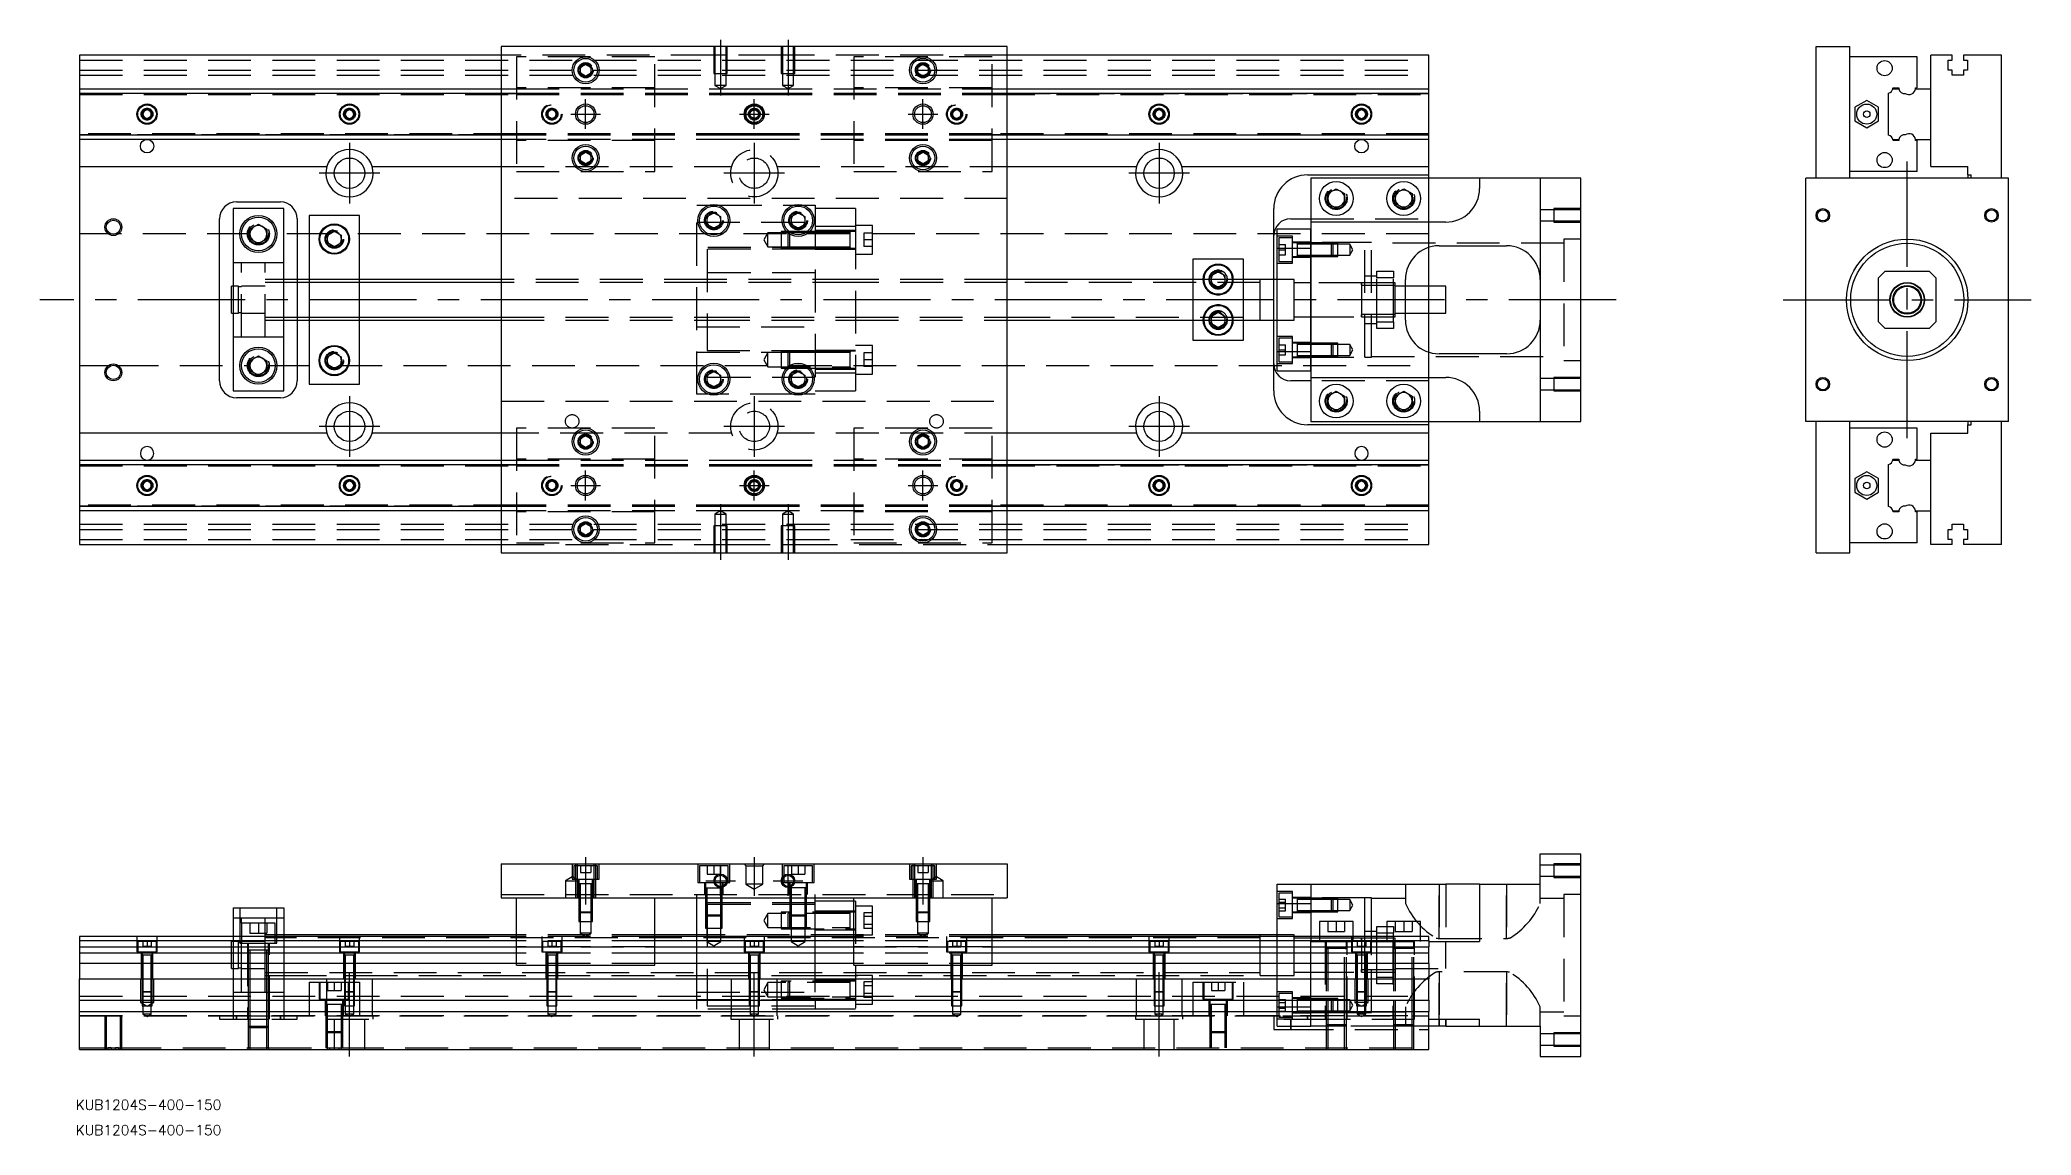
# Model space of a CAD drawing. Extents: x -12 to 579, y -247 to 77.
import ezdxf

# ---------------------------------------------------------------- set-up
doc = ezdxf.new("R2010")
doc.units = 0
doc.linetypes.add('CENTER', pattern=[50.8, 31.75, -6.35, 6.35, -6.35])
doc.linetypes.add('DASHED', pattern=[19.05, 12.7, -6.35])
doc.layers.get('0').update_dxf_attribs({"linetype": 'CONTINUOUS'})
doc.layers.add('CENTER', color=1, linetype='CENTER')
doc.styles.get("Standard").update_dxf_attribs({"font": 'txt.shx', "height": 3, "bigfont": 'bigfont.shx'})

# ---------------------------------------------------------------- blocks, each defined once
blk = doc.blocks.new('*U2')
at = {"color": 7, "linetype": 'CONTINUOUS'}
blk.add_text('KUB1204S-400-150', height=3, dxfattribs=at).set_placement((-1.19, -239.94))
blk = doc.blocks.new('*U3')
at = {"color": 7, "linetype": 'CONTINUOUS'}
blk.add_text('KUB1204S-400-150', height=3, dxfattribs=at).set_placement((-1.19, -247.44))

msp = doc.modelspace()

# ---------------------------------------------------------------- linework, layer by layer
at = {"color": 7, "linetype": 'CONTINUOUS'}
for p, q in [((0, 72.5), (0, 62.5)), ((125, 72.5), (0, 72.5)), ((275, 75), (125, 75)), ((125, 75), (125, -75)), ((275, -75), (275, 75)), ((400, 72.5), (275, 72.5)), ((400, 62.5), (400, 72.5)), ((514.76, 75), (524.76, 75)), ((514.76, 36), (514.76, 75)), ((524.76, 36), (524.76, 75)), ((544.76, 72), (524.76, 72)), ((544.76, 62.8), (544.76, 72)), ((555.06, 72.5), (548.76, 72.5)), ((548.76, 62.5), (548.76, 72.5)), ((553.91, 71), (555.06, 71)), ((553.91, 68), (553.91, 71)), ((555.06, 71), (555.06, 72.5)), ((558.46, 72.5), (558.46, 71)), ((569.76, 72.5), (558.46, 72.5)), ((558.46, 71), (559.61, 71)), ((559.61, 71), (559.61, 68)), ((569.76, 36), (569.76, 72.5)), ((148.5, 68.87), (150, 69.73)), ((148.5, 67.13), (148.5, 68.87)), ((150, 66.27), (148.5, 67.13)), ((150, 69.73), (151.5, 68.87)), ((151.5, 67.13), (150, 66.27)), ((151.5, 68.87), (151.5, 67.13)), ((248.5, 68.87), (250, 69.73)), ((248.5, 67.13), (248.5, 68.87)), ((250, 66.27), (248.5, 67.13)), ((250, 69.73), (251.5, 68.87)), ((251.5, 67.13), (250, 66.27)), ((251.5, 68.87), (251.5, 67.13)), ((555.06, 68), (553.91, 68)), ((555.06, 66.5), (555.06, 68)), ((558.46, 66.5), (555.06, 66.5)), ((558.46, 68), (558.46, 66.5)), ((559.61, 68), (558.46, 68)), ((0, 62.5), (125, 62.5)), ((0, 62.5), (0, 61.25)), ((0, 61.25), (125, 61.25)), ((0, 61.25), (0, 48.75)), ((275, 62.5), (400, 62.5)), ((275, 61.25), (400, 61.25)), ((400, 61.25), (400, 62.5)), ((400, 48.75), (400, 61.25)), ((529.76, 59.04), (526.26, 57.02)), ((533.26, 57.02), (529.76, 59.04)), ((536.26, 48.75), (536.26, 61.25)), ((537.51, 62.5), (539.29, 62.5)), ((537.56, 62.8), (539.26, 62.8)), ((544.24, 62.5), (548.76, 62.5)), ((544.26, 62.8), (544.76, 62.8)), ((548.76, 47.5), (548.76, 62.5)), ((548.76, 47.5), (548.76, 62.5)), ((18.75, 55.72), (20, 56.44)), ((18.75, 54.28), (18.75, 55.72)), ((20, 53.56), (18.75, 54.28)), ((20, 56.44), (21.25, 55.72)), ((21.25, 54.28), (20, 53.56)), ((21.25, 55.72), (21.25, 54.28)), ((78.75, 55.72), (80, 56.44)), ((78.75, 54.28), (78.75, 55.72)), ((80, 53.56), (78.75, 54.28)), ((80, 56.44), (81.25, 55.72)), ((81.25, 54.28), (80, 53.56)), ((81.25, 55.72), (81.25, 54.28)), ((318.75, 55.72), (320, 56.44)), ((318.75, 54.28), (318.75, 55.72)), ((320, 53.56), (318.75, 54.28)), ((320, 56.44), (321.25, 55.72)), ((321.25, 54.28), (320, 53.56)), ((321.25, 55.72), (321.25, 54.28)), ((378.75, 55.72), (380, 56.44)), ((378.75, 54.28), (378.75, 55.72)), ((380, 53.56), (378.75, 54.28)), ((380, 56.44), (381.25, 55.72)), ((381.25, 54.28), (380, 53.56)), ((381.25, 55.72), (381.25, 54.28)), ((526.26, 57.02), (526.26, 52.98)), ((533.26, 52.98), (533.26, 57.02)), ((125, 48.75), (0, 48.75)), ((0, 48.75), (0, 47.5)), ((125, 47.5), (0, 47.5)), ((0, 47.5), (0, 39.5)), ((400, 48.75), (275, 48.75)), ((400, 47.5), (275, 47.5)), ((400, 47.5), (400, 48.75)), ((400, 39.5), (400, 47.5)), ((526.26, 52.98), (529.76, 50.96)), ((529.76, 50.96), (533.26, 52.98)), ((537.51, 47.5), (539.29, 47.5)), ((544.24, 47.5), (548.76, 47.5)), ((548.76, 39.5), (548.76, 47.5)), ((148.5, 42.87), (150, 43.73)), ((148.5, 41.13), (148.5, 42.87)), ((150, 43.73), (151.5, 42.87)), ((151.5, 42.87), (151.5, 41.13)), ((248.5, 42.87), (250, 43.73)), ((248.5, 41.13), (248.5, 42.87)), ((250, 43.73), (251.5, 42.87)), ((251.5, 42.87), (251.5, 41.13)), ((539.26, 47.2), (537.56, 47.2)), ((544.76, 47.2), (544.26, 47.2)), ((544.76, 38), (544.76, 47.2)), ((0, 39.5), (73.29, 39.5)), ((0, 39.5), (0, -39.5)), ((86.71, 39.5), (125, 39.5)), ((150, 40.27), (148.5, 41.13)), ((151.5, 41.13), (150, 40.27)), ((250, 40.27), (248.5, 41.13)), ((251.5, 41.13), (250, 40.27)), ((275, 39.5), (313.29, 39.5)), ((326.71, 39.5), (400, 39.5)), ((364, 37), (400, 37)), ((365, 36), (365, 23)), ((415, 36), (365, 36)), ((400, 37), (400, 39.5)), ((400, 36), (400, 37)), ((415, 36), (415, 33)), ((433, 36), (415, 36)), ((433, 36), (433, -36)), ((445, 36), (433, 36)), ((445, -36), (445, 36)), ((511.76, -36), (511.76, 36)), ((571.76, 36), (511.76, 36)), ((544.76, 38), (524.76, 38)), ((548.76, 39.5), (559.76, 39.5)), ((559.76, 37), (559.76, 39.5)), ((559.76, 37), (560.76, 37)), ((559.76, 37), (559.76, 36)), ((560.76, 36), (560.76, 37)), ((571.76, -36), (571.76, 36)), ((370, 31.44), (372.5, 32.89)), ((370, 28.56), (370, 31.44)), ((372.5, 32.89), (375, 31.44)), ((375, 31.44), (375, 28.56)), ((390, 31.44), (392.5, 32.89)), ((390, 28.56), (390, 31.44)), ((392.5, 32.89), (395, 31.44)), ((395, 31.44), (395, 28.56)), ((41.5, -24), (41.5, 24)), ((45.5, 27), (45.5, -27)), ((60.5, 27), (45.5, 27)), ((46.5, 29), (59.5, 29)), ((60.5, -27), (60.5, 27)), ((64.5, 24), (64.5, 6)), ((68, 25), (68, 6)), ((83, 25), (68, 25)), ((83, 6), (83, 25)), ((186, 24.65), (188, 25.81)), ((186, 22.35), (186, 24.65)), ((188, 25.81), (190, 24.65)), ((190, 24.65), (190, 22.35)), ((211, 24.65), (213, 25.81)), ((211, 22.35), (211, 24.65)), ((213, 25.81), (215, 24.65)), ((215, 24.65), (215, 22.35)), ((354, 6), (354, 27)), ((359, 24), (365, 24)), ((372.5, 27.11), (370, 28.56)), ((375, 28.56), (372.5, 27.11)), ((392.5, 27.11), (390, 28.56)), ((395, 28.56), (392.5, 27.11)), ((50.5, 20.94), (53, 22.39)), ((50.5, 18.06), (50.5, 20.94)), ((53, 16.61), (50.5, 18.06)), ((53, 22.39), (55.5, 20.94)), ((55.5, 18.06), (53, 16.61)), ((55.5, 20.94), (55.5, 18.06)), ((73.5, 19.15), (75.5, 20.31)), ((73.5, 16.85), (73.5, 19.15)), ((75.5, 20.31), (77.5, 19.15)), ((77.5, 19.15), (77.5, 16.85)), ((188, 21.19), (186, 22.35)), ((190, 22.35), (188, 21.19)), ((213, 21.19), (211, 22.35)), ((215, 22.35), (213, 21.19)), ((355, 15.33), (355, 21)), ((355, 21), (365, 21)), ((365, 23), (365, 15.33)), ((405, 23), (365, 23)), ((75.5, 15.69), (73.5, 16.85)), ((77.5, 16.85), (75.5, 15.69)), ((345, 12), (330, 12)), ((330, 12), (330, 6)), ((345, 6), (345, 12)), ((355, 15.33), (365, 15.33)), ((355, -15.33), (355, 15.33)), ((365, -15.33), (365, 15.33)), ((365, 15.33), (365, -15.33)), ((400, 4), (400, 15.54)), ((403, 16), (423, 16)), ((125, 6), (60.5, 6)), ((350, 6), (275, 6)), ((335.5, 7.15), (337.5, 8.31)), ((335.5, 6), (335.5, 7.15)), ((337.5, 8.31), (339.5, 7.15)), ((339.5, 7.15), (339.5, 6)), ((350.01, 6), (350, 6)), ((355, 6), (350, 6)), ((350, 6), (350, 6)), ((393, -6), (393, 6)), ((535.26, 8.5), (533.26, 6.5)), ((533.26, -6.5), (533.26, 6.5)), ((535.26, 8.5), (548.26, 8.5)), ((550.26, 6.5), (548.26, 8.5)), ((550.26, 6.5), (550.26, -6.5)), ((45, 0), (45, 4)), ((45.5, 4), (45, 4)), ((45, -4), (45, 0)), ((405, 4), (393, 4)), ((405, 0), (405, 4)), ((405, -4), (405, 0)), ((45, -4), (45.5, -4)), ((393, -4), (405, -4)), ((400, -15.54), (400, -4)), ((60.5, -6), (125, -6)), ((64.5, -6), (64.5, -24)), ((68, -6), (68, -25)), ((83, -25), (83, -6)), ((275, -6), (350, -6)), ((330, -6), (330, -12)), ((335.5, -7.15), (335.5, -6)), ((337.5, -8.31), (335.5, -7.15)), ((339.5, -7.15), (337.5, -8.31)), ((339.5, -6), (339.5, -7.15)), ((345, -12), (345, -6)), ((350, -6), (350.01, -6)), ((350, -6), (350, -6)), ((350, -6), (355, -6)), ((354, -27), (354, -6)), ((533.26, -6.5), (535.26, -8.5)), ((548.26, -8.5), (535.26, -8.5)), ((548.26, -8.5), (550.26, -6.5)), ((50.5, -18.06), (53, -16.61)), ((53, -16.61), (55.5, -18.06)), ((73.5, -16.85), (75.5, -15.69)), ((73.5, -19.15), (73.5, -16.85)), ((75.5, -15.69), (77.5, -16.85)), ((77.5, -16.85), (77.5, -19.15)), ((330, -12), (345, -12)), ((355, -15.33), (365, -15.33)), ((355, -21), (355, -15.33)), ((365, -15.33), (365, -23)), ((423, -16), (403, -16)), ((540.26, -16.5), (540.26, -16.5)), ((50.5, -20.94), (50.5, -18.06)), ((53, -22.39), (50.5, -20.94)), ((55.5, -20.94), (53, -22.39)), ((55.5, -18.06), (55.5, -20.94)), ((75.5, -20.31), (73.5, -19.15)), ((77.5, -19.15), (75.5, -20.31)), ((186, -22.35), (188, -21.19)), ((186, -24.65), (186, -22.35)), ((188, -21.19), (190, -22.35)), ((190, -22.35), (190, -24.65)), ((211, -22.35), (213, -21.19)), ((211, -24.65), (211, -22.35)), ((213, -21.19), (215, -22.35)), ((215, -22.35), (215, -24.65)), ((355, -21), (365, -21)), ((365, -23), (405, -23)), ((365, -23), (365, -36)), ((45.5, -27), (60.5, -27)), ((59.5, -29), (46.5, -29)), ((68, -25), (83, -25)), ((188, -25.81), (186, -24.65)), ((190, -24.65), (188, -25.81)), ((213, -25.81), (211, -24.65)), ((215, -24.65), (213, -25.81)), ((365, -24), (359, -24)), ((370, -28.56), (372.5, -27.11)), ((370, -31.44), (370, -28.56)), ((372.5, -27.11), (375, -28.56)), ((375, -28.56), (375, -31.44)), ((390, -28.56), (392.5, -27.11)), ((390, -31.44), (390, -28.56)), ((392.5, -27.11), (395, -28.56)), ((395, -28.56), (395, -31.44)), ((372.5, -32.89), (370, -31.44)), ((375, -31.44), (372.5, -32.89)), ((392.5, -32.89), (390, -31.44)), ((395, -31.44), (392.5, -32.89)), ((415, -33), (415, -36)), ((73.29, -39.5), (0, -39.5)), ((0, -39.5), (0, -47.5)), ((125, -39.5), (86.71, -39.5)), ((148.5, -41.13), (150, -40.27)), ((148.5, -42.87), (148.5, -41.13)), ((150, -40.27), (151.5, -41.13)), ((151.5, -41.13), (151.5, -42.87)), ((248.5, -41.13), (250, -40.27)), ((248.5, -42.87), (248.5, -41.13)), ((250, -40.27), (251.5, -41.13)), ((251.5, -41.13), (251.5, -42.87)), ((313.29, -39.5), (275, -39.5)), ((400, -39.5), (326.71, -39.5)), ((400, -37), (364, -37)), ((365, -36), (415, -36)), ((400, -37), (400, -36)), ((400, -39.5), (400, -37)), ((400, -47.5), (400, -39.5)), ((415, -36), (433, -36)), ((433, -36), (445, -36)), ((571.76, -36), (511.76, -36)), ((514.76, -75), (514.76, -36)), ((524.76, -75), (524.76, -36)), ((544.76, -38), (524.76, -38)), ((544.76, -47.2), (544.76, -38)), ((548.76, -39.5), (559.76, -39.5)), ((548.76, -47.5), (548.76, -39.5)), ((559.76, -36), (559.76, -37)), ((559.76, -39.5), (559.76, -37)), ((559.76, -37), (560.76, -37)), ((560.76, -37), (560.76, -36)), ((569.76, -72.5), (569.76, -36)), ((150, -43.73), (148.5, -42.87)), ((151.5, -42.87), (150, -43.73)), ((250, -43.73), (248.5, -42.87)), ((251.5, -42.87), (250, -43.73)), ((537.56, -47.2), (539.26, -47.2)), ((544.26, -47.2), (544.76, -47.2)), ((0, -47.5), (125, -47.5)), ((0, -47.5), (0, -48.75)), ((0, -48.75), (125, -48.75)), ((0, -48.75), (0, -61.25)), ((275, -47.5), (400, -47.5)), ((275, -48.75), (400, -48.75)), ((400, -48.75), (400, -47.5)), ((400, -61.25), (400, -48.75)), ((529.76, -50.96), (526.26, -52.98)), ((526.26, -52.98), (526.26, -57.02)), ((533.26, -52.98), (529.76, -50.96)), ((533.26, -57.02), (533.26, -52.98)), ((536.26, -61.25), (536.26, -48.75)), ((537.51, -47.5), (539.29, -47.5)), ((544.24, -47.5), (548.76, -47.5)), ((548.76, -62.5), (548.76, -47.5)), ((548.76, -62.5), (548.76, -47.5)), ((18.75, -54.28), (20, -53.56)), ((18.75, -55.72), (18.75, -54.28)), ((20, -56.44), (18.75, -55.72)), ((20, -53.56), (21.25, -54.28)), ((21.25, -55.72), (20, -56.44)), ((21.25, -54.28), (21.25, -55.72)), ((78.75, -54.28), (80, -53.56)), ((78.75, -55.72), (78.75, -54.28)), ((80, -56.44), (78.75, -55.72)), ((80, -53.56), (81.25, -54.28)), ((81.25, -55.72), (80, -56.44)), ((81.25, -54.28), (81.25, -55.72)), ((318.75, -54.28), (320, -53.56)), ((318.75, -55.72), (318.75, -54.28)), ((320, -56.44), (318.75, -55.72)), ((320, -53.56), (321.25, -54.28)), ((321.25, -55.72), (320, -56.44)), ((321.25, -54.28), (321.25, -55.72)), ((378.75, -54.28), (380, -53.56)), ((378.75, -55.72), (378.75, -54.28)), ((380, -56.44), (378.75, -55.72)), ((380, -53.56), (381.25, -54.28)), ((381.25, -55.72), (380, -56.44)), ((381.25, -54.28), (381.25, -55.72)), ((526.26, -57.02), (529.76, -59.04)), ((529.76, -59.04), (533.26, -57.02)), ((125, -61.25), (0, -61.25)), ((0, -61.25), (0, -62.5)), ((125, -62.5), (0, -62.5)), ((0, -62.5), (0, -72.5)), ((400, -61.25), (275, -61.25)), ((400, -62.5), (275, -62.5)), ((400, -62.5), (400, -61.25)), ((400, -72.5), (400, -62.5)), ((537.51, -62.5), (539.29, -62.5)), ((539.26, -62.8), (537.56, -62.8)), ((544.24, -62.5), (548.76, -62.5)), ((544.76, -62.8), (544.26, -62.8)), ((544.76, -72), (544.76, -62.8)), ((548.76, -72.5), (548.76, -62.5)), ((148.5, -67.13), (150, -66.27)), ((148.5, -68.87), (148.5, -67.13)), ((150, -69.73), (148.5, -68.87)), ((150, -66.27), (151.5, -67.13)), ((151.5, -68.87), (150, -69.73)), ((151.5, -67.13), (151.5, -68.87)), ((248.5, -67.13), (250, -66.27)), ((248.5, -68.87), (248.5, -67.13)), ((250, -69.73), (248.5, -68.87)), ((250, -66.27), (251.5, -67.13)), ((251.5, -68.87), (250, -69.73)), ((251.5, -67.13), (251.5, -68.87)), ((553.91, -68), (555.06, -68)), ((553.91, -71), (553.91, -68)), ((555.06, -66.5), (558.46, -66.5)), ((555.06, -68), (555.06, -66.5)), ((558.46, -66.5), (558.46, -68)), ((558.46, -68), (559.61, -68)), ((559.61, -68), (559.61, -71)), ((0, -72.5), (125, -72.5)), ((125, -75), (275, -75)), ((275, -72.5), (400, -72.5)), ((514.76, -75), (524.76, -75)), ((544.76, -72), (524.76, -72)), ((555.06, -72.5), (548.76, -72.5)), ((555.06, -71), (553.91, -71)), ((555.06, -72.5), (555.06, -71)), ((558.46, -71), (558.46, -72.5)), ((559.61, -71), (558.46, -71)), ((569.76, -72.5), (558.46, -72.5)), ((433, -173.12), (433, -164.12)), ((433, -164.12), (445, -164.12)), ((445, -224.12), (445, -164.12)), ((125, -167.12), (275, -167.12)), ((125, -167.12), (125, -177.12)), ((275, -167.12), (275, -177.12)), ((355, -178.79), (355, -173.12)), ((355, -173.12), (365, -173.12)), ((365, -173.12), (365, -188.62)), ((365, -173.12), (405, -173.12)), ((415, -173.12), (405, -173.12)), ((415, -173.12), (415, -190.12)), ((415, -173.12), (433, -173.12)), ((45.5, -180.12), (45.5, -188.62)), ((45.5, -180.12), (60.5, -180.12)), ((60.5, -180.12), (60.5, -188.62)), ((125, -177.12), (275, -177.12)), ((129.5, -197.12), (129.5, -177.12)), ((170.5, -197.12), (170.5, -177.12)), ((183, -188.62), (183, -177.12)), ((218, -188.62), (218, -177.12)), ((229.5, -178.12), (218, -178.12)), ((229.5, -197.12), (229.5, -177.12)), ((270.5, -197.12), (270.5, -177.12)), ((355, -178.79), (365, -178.79)), ((355, -188.62), (355, -178.79)), ((0, -188.62), (0, -189.87)), ((129.5, -188.62), (0, -188.62)), ((129.5, -188.12), (60.5, -188.12)), ((183, -188.12), (170.5, -188.12)), ((229.5, -188.62), (170.5, -188.62)), ((350, -188.12), (270.5, -188.12)), ((400, -188.62), (270.5, -188.62)), ((350, -188.62), (350, -188.12)), ((350.01, -188.12), (350, -188.12)), ((355, -188.12), (350, -188.12)), ((350, -188.12), (350, -188.12)), ((377.5, -184.12), (367.5, -184.12)), ((367.5, -184.12), (367.5, -188.62)), ((377.5, -188.62), (377.5, -184.12)), ((397.5, -184.12), (387.5, -184.12)), ((387.5, -184.12), (387.5, -188.62)), ((397.5, -188.62), (397.5, -184.12)), ((400, -189.87), (400, -188.62)), ((129.5, -189.87), (0, -189.87)), ((0, -189.87), (0, -191.65)), ((0, -191.65), (129.5, -191.65)), ((0, -191.65), (0, -193.54)), ((129.5, -193.54), (0, -193.54)), ((0, -193.54), (0, -196.6)), ((229.5, -189.87), (170.5, -189.87)), ((170.5, -191.65), (229.5, -191.65)), ((229.5, -193.54), (170.5, -193.54)), ((400, -189.87), (270.5, -189.87)), ((270.5, -191.65), (400, -191.65)), ((400, -193.54), (270.5, -193.54)), ((381, -189.87), (380, -189.87)), ((384.5, -189.87), (381, -189.87)), ((387.5, -189.87), (384.5, -189.87)), ((389.5, -189.87), (387.5, -189.87)), ((390, -189.87), (389.5, -189.87)), ((400, -189.87), (400, -191.65)), ((400, -190.12), (415, -190.12)), ((400, -193.54), (400, -191.65)), ((400, -196.6), (400, -193.54)), ((0, -196.6), (0, -201.12)), ((129.5, -196.6), (0, -196.6)), ((129.5, -197.12), (170.5, -197.12)), ((229.5, -196.6), (170.5, -196.6)), ((229.5, -197.12), (270.5, -197.12)), ((400, -196.6), (270.5, -196.6)), ((400, -196.6), (400, -201.12)), ((0, -201.12), (400, -201.12)), ((0, -207.42), (0, -201.12)), ((400, -207.42), (400, -201.12)), ((0, -207.42), (400, -207.42)), ((0, -210.82), (0, -207.42)), ((0, -222.12), (0, -210.82)), ((0, -210.82), (400, -210.82)), ((400, -207.42), (400, -210.82)), ((400, -222.12), (400, -210.82)), ((400, -213.12), (415, -213.12)), ((405, -215.12), (400, -215.12)), ((405, -215.12), (405, -213.12)), ((405, -215.12), (415, -215.12)), ((415, -215.12), (415, -213.12)), ((415, -215.12), (433, -215.12)), ((433, -215.12), (433, -224.12)), ((0, -222.12), (400, -222.12)), ((433, -224.12), (445, -224.12))]:
    msp.add_line(p, q, dxfattribs=at)
at = {"color": 3, "linetype": 'DASHED'}
for p, q in [((0, 71), (400, 71)), ((188, 72.5), (125, 72.5)), ((170.5, 72), (129.5, 72)), ((129.5, 72), (129.5, 38)), ((170.5, 38), (170.5, 72)), ((188, 75), (188, 67)), ((192, 72.5), (188, 72.5)), ((188.35, 75), (188.35, 67)), ((191.65, 67), (191.65, 75)), ((192, 67), (192, 75)), ((208, 72.5), (192, 72.5)), ((208, 75), (208, 67)), ((212, 72.5), (208, 72.5)), ((208.35, 75), (208.35, 67)), ((211.65, 67), (211.65, 75)), ((212, 67), (212, 75)), ((275, 72.5), (212, 72.5)), ((270.5, 72), (229.5, 72)), ((229.5, 72), (229.5, 38)), ((270.5, 38), (270.5, 72)), ((0, 68), (400, 68)), ((0, 66.5), (400, 66.5)), ((148, 68), (148.02, 68.3)), ((188, 67), (192, 67)), ((188.35, 67), (188.35, 63.5)), ((191.65, 63.5), (191.65, 67)), ((208, 67), (212, 67)), ((208.35, 67), (208.35, 63.5)), ((211.65, 63.5), (211.65, 67)), ((251.97, 68.33), (252, 68)), ((0, 61.11), (125, 61.11)), ((0, 61.1), (129.5, 61.1)), ((0, 60.8), (129.5, 60.8)), ((125, 62.5), (129.5, 62.5)), ((125, 61.25), (129.5, 61.25)), ((125, 61.11), (129.5, 61.11)), ((170.5, 62.8), (129.5, 62.8)), ((129.5, 62.5), (195.5, 62.5)), ((129.5, 61.25), (195.5, 61.25)), ((129.5, 61.11), (195.5, 61.11)), ((129.5, 61.1), (195.5, 61.1)), ((129.5, 60.8), (195.5, 60.8)), ((191.65, 63.5), (188.35, 63.5)), ((188.35, 63.5), (190, 62.55)), ((190, 62.55), (191.65, 63.5)), ((195.5, 62.5), (204.5, 62.5)), ((195.5, 61.25), (204.5, 61.25)), ((195.5, 61.11), (204.5, 61.11)), ((195.5, 61.1), (204.5, 61.1)), ((195.5, 60.8), (204.5, 60.8)), ((204.5, 62.5), (270.5, 62.5)), ((204.5, 61.25), (270.5, 61.25)), ((204.5, 61.11), (270.5, 61.11)), ((204.5, 61.1), (270.5, 61.1)), ((204.5, 60.8), (270.5, 60.8)), ((211.65, 63.5), (208.35, 63.5)), ((208.35, 63.5), (210, 62.55)), ((210, 62.55), (211.65, 63.5)), ((270.5, 62.8), (229.5, 62.8)), ((270.5, 62.5), (275, 62.5)), ((270.5, 61.25), (275, 61.25)), ((270.5, 61.11), (275, 61.11)), ((270.5, 61.1), (400, 61.1)), ((270.5, 60.8), (400, 60.8)), ((275, 61.11), (400, 61.11)), ((18.5, 55), (18.52, 55.25)), ((81.48, 55.26), (81.5, 55)), ((138.5, 55), (138.52, 55.25)), ((138.75, 55.72), (140, 56.44)), ((138.75, 54.28), (138.75, 55.72)), ((140, 53.56), (138.75, 54.28)), ((140, 56.44), (141.25, 55.72)), ((141.25, 54.28), (140, 53.56)), ((141.25, 55.72), (141.25, 54.28)), ((198.5, 55), (198.52, 55.25)), ((198.75, 55.72), (200, 56.44)), ((198.75, 54.28), (198.75, 55.72)), ((200, 53.56), (198.75, 54.28)), ((200, 56.44), (201.25, 55.72)), ((201.25, 54.28), (200, 53.56)), ((201.25, 55.72), (201.25, 54.28)), ((258.5, 55), (258.52, 55.25)), ((258.75, 55.72), (260, 56.44)), ((258.75, 54.28), (258.75, 55.72)), ((260, 53.56), (258.75, 54.28)), ((260, 56.44), (261.25, 55.72)), ((261.25, 54.28), (260, 53.56)), ((261.25, 55.72), (261.25, 54.28)), ((321.48, 55.26), (321.5, 55)), ((378.5, 55), (378.52, 55.25)), ((129.5, 49.2), (0, 49.2)), ((129.5, 48.9), (0, 48.9)), ((125, 48.89), (0, 48.89)), ((129.5, 48.89), (125, 48.89)), ((129.5, 48.75), (125, 48.75)), ((129.5, 47.5), (125, 47.5)), ((195.5, 49.2), (129.5, 49.2)), ((195.5, 48.9), (129.5, 48.9)), ((195.5, 48.89), (129.5, 48.89)), ((195.5, 48.75), (129.5, 48.75)), ((195.5, 47.5), (129.5, 47.5)), ((204.5, 49.2), (195.5, 49.2)), ((204.5, 48.9), (195.5, 48.9)), ((204.5, 48.89), (195.5, 48.89)), ((204.5, 48.75), (195.5, 48.75)), ((204.5, 47.5), (195.5, 47.5)), ((270.5, 49.2), (204.5, 49.2)), ((270.5, 48.9), (204.5, 48.9)), ((270.5, 48.89), (204.5, 48.89)), ((270.5, 48.75), (204.5, 48.75)), ((270.5, 47.5), (204.5, 47.5)), ((400, 49.2), (270.5, 49.2)), ((400, 48.9), (270.5, 48.9)), ((275, 48.89), (270.5, 48.89)), ((275, 48.75), (270.5, 48.75)), ((275, 47.5), (270.5, 47.5)), ((400, 48.89), (275, 48.89)), ((170.5, 47.2), (129.5, 47.2)), ((148, 42), (148.03, 42.35)), ((270.5, 47.2), (229.5, 47.2)), ((251.97, 42.33), (252, 42)), ((125, 39.5), (193.29, 39.5)), ((129.5, 38), (170.5, 38)), ((206.71, 39.5), (275, 39.5)), ((229.5, 38), (270.5, 38)), ((400, 24), (400, 36)), ((275, 30), (125, 30)), ((375.48, 30.36), (375.5, 30)), ((395.48, 30.36), (395.5, 30)), ((183, 28), (186.48, 28)), ((183, -28), (183, 28)), ((185.5, 23.5), (185.52, 23.8)), ((186.48, 28), (189.52, 28)), ((189.52, 28), (211.48, 28)), ((210.5, 23.5), (210.52, 23.8)), ((211.48, 28), (214.52, 28)), ((214.52, 28), (218, 28)), ((218, 28), (218, -28)), ((230, 27), (218, 27)), ((230, 27), (230, 21.75)), ((365, 24), (400, 24)), ((400, 23), (400, 24)), ((437, 26.65), (433, 26.65)), ((437, 27), (437, 23)), ((445, 27), (437, 27)), ((445, 26.65), (437, 26.65)), ((9.36, 19.5), (0, 19.5)), ((50.5, 19.5), (10.64, 19.5)), ((74.1, 19.5), (55.5, 19.5)), ((55.98, 19.86), (56, 19.5)), ((73, 18), (73.01, 18.25)), ((400, 19.5), (76.9, 19.5)), ((183, 23), (218, 23)), ((204, 19.85), (202.79, 17.75)), ((202.79, 17.75), (204, 15.65)), ((204, 15.65), (204, 19.85)), ((208, 19.85), (204, 19.85)), ((208, 20.25), (208, 15.25)), ((209.53, 20.25), (208, 20.25)), ((210, 19.85), (208, 19.85)), ((210.26, 20.25), (209.53, 20.25)), ((210.34, 20.19), (210, 19.85)), ((210, 19.82), (210, 19.85)), ((210.82, 19.85), (210, 19.85)), ((210, 15.65), (210, 19.82)), ((210.4, 20.25), (210.26, 20.25)), ((210.4, 20.25), (210.34, 20.19)), ((210.4, 20.25), (210.4, 20.14)), ((215.74, 20.25), (210.4, 20.25)), ((215.74, 20.25), (210.4, 20.25)), ((210.4, 20.14), (210.4, 19.52)), ((210.4, 19.52), (210.4, 15.25)), ((215.18, 19.85), (210.82, 19.85)), ((216.04, 19.85), (215.18, 19.85)), ((216.47, 20.25), (215.74, 20.25)), ((218, 19.85), (216.04, 19.85)), ((218, 20.25), (216.47, 20.25)), ((218, 20.25), (216.47, 20.25)), ((230, 21.75), (218, 21.75)), ((230, 20.5), (218, 20.5)), ((228.41, 20.25), (218, 20.25)), ((228.4, 19.85), (218, 19.85)), ((228.4, 15.25), (228.4, 20.25)), ((228.4, 19.85), (228.4, 20.25)), ((228.4, 15.25), (228.4, 20.25)), ((228.4, 20), (228.4, 20.25)), ((228.4, 20.25), (228.4, 20)), ((230, 20.25), (228.4, 20.25)), ((228.4, 15.51), (228.4, 20)), ((228.4, 15.65), (228.4, 19.85)), ((235, 22), (230, 22)), ((230, 21.75), (230, -21.75)), ((232.5, 19.75), (232.5, 17.75)), ((235, 19.75), (232.5, 19.75)), ((232.5, 17.75), (232.5, 15.75)), ((235, 17.75), (232.5, 17.75)), ((235, 13.5), (235, 22)), ((359.5, 18.85), (355, 18.85)), ((355.5, 18.35), (355.5, 11.35)), ((359.5, 18.35), (355.5, 18.35)), ((359.5, 10.85), (359.5, 18.85)), ((365, 15.33), (365, 21)), ((400, 15.54), (400, 23)), ((433, 23.35), (437, 23.35)), ((437, 23.35), (445, 23.35)), ((437, 23), (445, 23)), ((440, 18), (440, -18)), ((445, 18), (440, 18)), ((218, 15.5), (183, 15.5)), ((186, 15), (186, -15)), ((218, 15), (186, 15)), ((204, 15.65), (208, 15.65)), ((208, 15.65), (210, 15.65)), ((208, 15.25), (210.4, 15.25)), ((210, 15.65), (218, 15.65)), ((210, 15.65), (210.4, 15.25)), ((210.4, 15.25), (218, 15.25)), ((218, 15.65), (228.4, 15.65)), ((218, 15.25), (228.41, 15.25)), ((218, 15), (230, 15)), ((228.4, 15.25), (228.4, 15.65)), ((228.4, 15.25), (228.4, 15.51)), ((228.4, 15.51), (228.4, 15.25)), ((228.4, 15.25), (230, 15.25)), ((230, 13.5), (235, 13.5)), ((235, 15.75), (232.5, 15.75)), ((355.5, 16.35), (357.5, 16.35)), ((355.5, 14.85), (357.5, 14.85)), ((355.5, 13.35), (357.5, 13.35)), ((357.5, 14.85), (357.5, 16.35)), ((357.5, 13.35), (357.5, 14.85)), ((365, 17.1), (359.5, 17.1)), ((360.9, 16.85), (359.5, 16.85)), ((359.5, 12.85), (360.9, 12.85)), ((359.5, 12.6), (365, 12.6)), ((360.9, 16.85), (360.89, 16.85)), ((360.89, 12.85), (360.9, 12.85)), ((360.9, 16.85), (360.9, 16.63)), ((360.9, 16.63), (360.9, 16.85)), ((365, 16.85), (360.9, 16.85)), ((360.91, 16.85), (360.9, 16.85)), ((360.9, 16.63), (360.9, 13.07)), ((365, 16.5), (360.9, 16.5)), ((360.9, 13.2), (365, 13.2)), ((360.9, 13.07), (360.9, 12.85)), ((360.9, 12.85), (360.9, 13.07)), ((360.9, 12.85), (365, 12.85)), ((360.9, 12.85), (360.91, 12.85)), ((381, 17), (365, 17)), ((371.15, 16.85), (365, 16.85)), ((371.15, 16.85), (365, 16.85)), ((371.5, 16.5), (365, 16.5)), ((365, 13.2), (371.5, 13.2)), ((365, 12.85), (371.15, 12.85)), ((365, 12.85), (371.15, 12.85)), ((371.15, 12.85), (371.15, 16.85)), ((373, 16.85), (371.15, 16.85)), ((371.5, 16.5), (371.15, 16.85)), ((371.15, 12.85), (371.5, 13.2)), ((371.15, 12.85), (373, 12.85)), ((371.5, 16.5), (371.5, 13.2)), ((373, 16.5), (371.5, 16.5)), ((371.5, 13.2), (373, 13.2)), ((373, 12.85), (373, 16.85)), ((376.5, 16.5), (373, 16.5)), ((373, 13.2), (376.5, 13.2)), ((376.5, 16.5), (376.5, 13.2)), ((377.45, 14.85), (376.5, 16.5)), ((376.5, 13.2), (377.45, 14.85)), ((381, -17), (381, 17)), ((383, 17), (381, 17)), ((383, -17), (383, 17)), ((440, 16.75), (383, 16.75)), ((400, 15.54), (400, 15.54)), ((48, 11), (45.5, 11)), ((48, -11), (48, 11)), ((55, 11), (48, 11)), ((55, -11), (55, 11)), ((60.5, 11), (55, 11)), ((60.5, 6), (55, 6)), ((64.5, 6), (64.5, 5.13)), ((68, 6), (68, 5.13)), ((83, 5.13), (83, 6)), ((186, 6), (125, 6)), ((218, 8), (183, 8)), ((230, 6), (186, 6)), ((275, 6), (230, 6)), ((330, 6), (330, 5.13)), ((335.5, 5.13), (335.5, 6)), ((339.5, 6), (339.5, 5.13)), ((339.98, 6.29), (340, 6)), ((345, 5.13), (345, 6)), ((350, -6), (350, 6)), ((354, -6), (354, 6)), ((355, 10.85), (359.5, 10.85)), ((360, 6), (355, 6)), ((355.5, 11.35), (359.5, 11.35)), ((360, 0), (360, 6)), ((384.5, 7), (381, 7)), ((384.5, 8.5), (389.5, 8.5)), ((384.5, 6.5), (384.5, 8.5)), ((384.5, -6.5), (384.5, 6.5)), ((389.5, 6.5), (384.5, 6.5)), ((389.5, 8.5), (389.5, 6.5)), ((389.5, -6.5), (389.5, 6.5)), ((47.1, 4), (45.5, 4)), ((47.1, 0), (47.1, 4)), ((48, 3.8), (47.1, 3.8)), ((47.1, -4), (47.1, 0)), ((55, 4), (48, 4)), ((60.5, 5.13), (55, 5.13)), ((64.5, 5.13), (64.5, -5.12)), ((68, 5.13), (68, -5.12)), ((83, -5.12), (83, 5.13)), ((186, 5.13), (125, 5.13)), ((230, 5.13), (186, 5.13)), ((275, 5.13), (230, 5.13)), ((350, 5.13), (275, 5.13)), ((330, 5.13), (330, -5.12)), ((335.5, 4.85), (335.5, 5.13)), ((337.5, 3.69), (335.5, 4.85)), ((339.5, 4.85), (337.5, 3.69)), ((339.5, 5.13), (339.5, 4.85)), ((345, -5.12), (345, 5.13)), ((365, 5), (360, 5)), ((360, -6), (360, 0)), ((380.01, 5), (365, 5)), ((380, 4.44), (380, 5)), ((380, 5), (380, 4.44)), ((389.5, 5), (380, 5)), ((380, 4.44), (380, -4.44)), ((389.5, 4.25), (380, 4.25)), ((390, 5), (389.5, 5)), ((390, 4.25), (389.5, 4.25)), ((390, 0), (390, 5)), ((393, 4), (390, 4)), ((390, -5), (390, 0)), ((400, -4), (400, 4)), ((45.5, -4), (47.1, -4)), ((47.1, -3.8), (48, -3.8)), ((48, -4), (55, -4)), ((55, -5.12), (60.5, -5.12)), ((64.5, -5.12), (64.5, -6)), ((68, -5.12), (68, -6)), ((83, -6), (83, -5.12)), ((125, -5.12), (186, -5.12)), ((186, -5.12), (230, -5.12)), ((230, -5.12), (275, -5.12)), ((275, -5.12), (350, -5.12)), ((330, -5.12), (330, -6)), ((335.5, -4.85), (337.5, -3.69)), ((335.5, -5.12), (335.5, -4.85)), ((335.5, -6), (335.5, -5.12)), ((337.5, -3.69), (339.5, -4.85)), ((339.5, -4.85), (339.5, -5.12)), ((339.5, -5.12), (339.5, -6)), ((339.98, -5.71), (340, -6)), ((345, -6), (345, -5.12)), ((360, -5), (365, -5)), ((365, -5), (380.01, -5)), ((380, -4.25), (389.5, -4.25)), ((380, -5), (380, -4.44)), ((380, -4.44), (380, -5)), ((380, -5), (380, -5)), ((380, -5), (389.5, -5)), ((389.5, -4.25), (390, -4.25)), ((389.5, -5), (390, -5)), ((390, -4), (393, -4)), ((45.5, -11), (48, -11)), ((48, -11), (55, -11)), ((55, -6), (60.5, -6)), ((55, -11), (60.5, -11)), ((125, -6), (186, -6)), ((183, -8), (218, -8)), ((186, -6), (230, -6)), ((230, -6), (275, -6)), ((350, -6), (350, -6)), ((355, -6), (360, -6)), ((359.5, -10.85), (355, -10.85)), ((355.5, -11.35), (355.5, -18.35)), ((359.5, -11.35), (355.5, -11.35)), ((359.5, -18.85), (359.5, -10.85)), ((381, -7), (384.5, -7)), ((384.5, -6.5), (389.5, -6.5)), ((384.5, -8.5), (384.5, -6.5)), ((389.5, -8.5), (384.5, -8.5)), ((389.5, -6.5), (389.5, -8.5)), ((183, -15.5), (218, -15.5)), ((186, -15), (218, -15)), ((204, -15.65), (202.79, -17.75)), ((204, -19.85), (204, -15.65)), ((208, -15.65), (204, -15.65)), ((208, -15.25), (208, -20.25)), ((210.4, -15.25), (208, -15.25)), ((210, -15.65), (208, -15.65)), ((210.4, -15.25), (210, -15.65)), ((210, -19.85), (210, -15.65)), ((218, -15.65), (210, -15.65)), ((210.4, -15.25), (210.4, -19.52)), ((218, -15.25), (210.4, -15.25)), ((218, -15.25), (210.4, -15.25)), ((230, -15), (218, -15)), ((228.41, -15.25), (218, -15.25)), ((228.4, -15.65), (218, -15.65)), ((228.4, -20.25), (228.4, -15.25)), ((228.4, -20.25), (228.4, -15.25)), ((228.4, -15.51), (228.4, -15.25)), ((228.4, -15.25), (228.4, -15.51)), ((230, -15.25), (228.4, -15.25)), ((228.4, -20), (228.4, -15.51)), ((235, -13.5), (230, -13.5)), ((232.5, -15.75), (232.5, -17.75)), ((235, -15.75), (232.5, -15.75)), ((235, -22), (235, -13.5)), ((355.5, -13.35), (357.5, -13.35)), ((355.5, -14.85), (357.5, -14.85)), ((355.5, -16.35), (357.5, -16.35)), ((357.5, -14.85), (357.5, -13.35)), ((357.5, -16.35), (357.5, -14.85)), ((365, -12.6), (359.5, -12.6)), ((360.9, -12.85), (359.5, -12.85)), ((359.5, -16.85), (360.9, -16.85)), ((359.5, -17.1), (365, -17.1)), ((360.9, -12.85), (360.89, -12.85)), ((360.89, -16.85), (360.9, -16.85)), ((360.9, -12.85), (360.9, -13.07)), ((360.91, -12.85), (360.9, -12.85)), ((365, -12.85), (360.9, -12.85)), ((360.9, -13.07), (360.9, -16.63)), ((365, -13.2), (360.9, -13.2)), ((360.9, -16.5), (365, -16.5)), ((360.9, -16.63), (360.9, -16.85)), ((360.9, -16.85), (360.91, -16.85)), ((360.9, -16.85), (365, -16.85)), ((371.15, -12.85), (365, -12.85)), ((371.15, -12.85), (365, -12.85)), ((371.5, -13.2), (365, -13.2)), ((365, -21), (365, -15.33)), ((365, -16.5), (371.5, -16.5)), ((365, -16.85), (371.15, -16.85)), ((365, -16.85), (371.15, -16.85)), ((365, -17), (381, -17)), ((371.15, -16.85), (371.15, -12.85)), ((373, -12.85), (371.15, -12.85)), ((371.5, -13.2), (371.15, -12.85)), ((371.15, -16.85), (371.5, -16.5)), ((371.15, -16.85), (373, -16.85)), ((371.5, -13.2), (371.5, -16.5)), ((373, -13.2), (371.5, -13.2)), ((371.5, -16.5), (373, -16.5)), ((373, -16.85), (373, -12.85)), ((376.5, -13.2), (373, -13.2)), ((373, -16.5), (376.5, -16.5)), ((376.5, -13.2), (376.5, -16.5)), ((377.45, -14.85), (376.5, -13.2)), ((376.5, -16.5), (377.45, -14.85)), ((381, -17), (383, -17)), ((383, -16.75), (440, -16.75)), ((400, -23), (400, -15.54)), ((400, -15.54), (400, -15.54)), ((0, -19.5), (9.36, -19.5)), ((10.64, -19.5), (50.5, -19.5)), ((55.5, -19.5), (74.03, -19.5)), ((55.98, -19.14), (56, -19.5)), ((76.97, -19.5), (400, -19.5)), ((77.98, -17.71), (78, -18)), ((218, -23), (183, -23)), ((185.5, -23.5), (185.52, -23.2)), ((202.79, -17.75), (204, -19.85)), ((204, -19.85), (228.4, -19.85)), ((208, -20.25), (209.53, -20.25)), ((209.53, -20.25), (210.26, -20.25)), ((210, -19.85), (210.34, -20.19)), ((210.26, -20.25), (210.4, -20.25)), ((210.34, -20.19), (210.4, -20.25)), ((210.4, -19.52), (210.4, -20.14)), ((210.4, -20.14), (210.4, -20.25)), ((210.4, -20.25), (215.74, -20.25)), ((215.48, -23.21), (215.5, -23.5)), ((215.74, -20.25), (216.47, -20.25)), ((216.47, -20.25), (218, -20.25)), ((216.47, -20.25), (218, -20.25)), ((218, -20.25), (228.41, -20.25)), ((218, -20.5), (230, -20.5)), ((230, -21.75), (218, -21.75)), ((230, -21.75), (218, -21.75)), ((228.4, -20.25), (228.4, -20)), ((228.4, -20), (228.4, -20.25)), ((228.4, -20.25), (228.4, -20.25)), ((228.4, -20.25), (230, -20.25)), ((230, -21.75), (230, -27)), ((230, -22), (235, -22)), ((232.5, -17.75), (232.5, -19.75)), ((235, -17.75), (232.5, -17.75)), ((235, -19.75), (232.5, -19.75)), ((355, -18.85), (359.5, -18.85)), ((355.5, -18.35), (359.5, -18.35)), ((400, -24), (400, -23)), ((437, -23.35), (433, -23.35)), ((437, -23), (437, -27)), ((445, -23), (437, -23)), ((445, -23.35), (437, -23.35)), ((440, -18), (445, -18)), ((186.48, -28), (183, -28)), ((189.52, -28), (186.48, -28)), ((211.48, -28), (189.52, -28)), ((214.52, -28), (211.48, -28)), ((218, -28), (214.52, -28)), ((218, -27), (230, -27)), ((400, -24), (365, -24)), ((400, -36), (400, -24)), ((433, -26.65), (437, -26.65)), ((437, -26.65), (445, -26.65)), ((437, -27), (445, -27)), ((125, -30), (275, -30)), ((375.48, -29.64), (375.5, -30)), ((389.5, -30), (389.52, -29.65)), ((193.29, -39.5), (125, -39.5)), ((170.5, -38), (129.5, -38)), ((129.5, -38), (129.5, -72)), ((170.5, -72), (170.5, -38)), ((275, -39.5), (206.71, -39.5)), ((229.5, -38), (229.5, -72)), ((270.5, -38), (229.5, -38)), ((270.5, -72), (270.5, -38)), ((170.5, -47.2), (129.5, -47.2)), ((151.97, -41.67), (152, -42)), ((270.5, -47.2), (229.5, -47.2)), ((251.97, -41.67), (252, -42)), ((0, -48.89), (125, -48.89)), ((0, -48.9), (129.5, -48.9)), ((0, -49.2), (129.5, -49.2)), ((125, -47.5), (129.5, -47.5)), ((125, -48.75), (129.5, -48.75)), ((125, -48.89), (129.5, -48.89)), ((129.5, -47.5), (195.5, -47.5)), ((129.5, -48.75), (195.5, -48.75)), ((129.5, -48.89), (195.5, -48.89)), ((129.5, -48.9), (195.5, -48.9)), ((129.5, -49.2), (195.5, -49.2)), ((195.5, -47.5), (204.5, -47.5)), ((195.5, -48.75), (204.5, -48.75)), ((195.5, -48.89), (204.5, -48.89)), ((195.5, -48.9), (204.5, -48.9)), ((195.5, -49.2), (204.5, -49.2)), ((204.5, -47.5), (270.5, -47.5)), ((204.5, -48.75), (270.5, -48.75)), ((204.5, -48.89), (270.5, -48.89)), ((204.5, -48.9), (270.5, -48.9)), ((204.5, -49.2), (270.5, -49.2)), ((270.5, -47.5), (275, -47.5)), ((270.5, -48.75), (275, -48.75)), ((270.5, -48.89), (275, -48.89)), ((270.5, -48.9), (400, -48.9)), ((270.5, -49.2), (400, -49.2)), ((275, -48.89), (400, -48.89)), ((21.48, -54.74), (21.5, -55)), ((78.5, -55), (78.52, -54.75)), ((138.75, -54.28), (140, -53.56)), ((138.75, -55.72), (138.75, -54.28)), ((140, -56.44), (138.75, -55.72)), ((140, -53.56), (141.25, -54.28)), ((141.25, -55.72), (140, -56.44)), ((141.25, -54.28), (141.25, -55.72)), ((141.48, -54.74), (141.5, -55)), ((198.75, -54.28), (200, -53.56)), ((198.75, -55.72), (198.75, -54.28)), ((200, -56.44), (198.75, -55.72)), ((200, -53.56), (201.25, -54.28)), ((201.25, -55.72), (200, -56.44)), ((201.25, -54.28), (201.25, -55.72)), ((201.48, -54.74), (201.5, -55)), ((258.5, -55), (258.52, -54.75)), ((258.75, -54.28), (260, -53.56)), ((258.75, -55.72), (258.75, -54.28)), ((260, -56.44), (258.75, -55.72)), ((260, -53.56), (261.25, -54.28)), ((261.25, -55.72), (260, -56.44)), ((261.25, -54.28), (261.25, -55.72)), ((318.5, -55), (318.52, -54.75)), ((381.48, -54.74), (381.5, -55)), ((129.5, -60.8), (0, -60.8)), ((129.5, -61.1), (0, -61.1)), ((125, -61.11), (0, -61.11)), ((129.5, -61.11), (125, -61.11)), ((129.5, -61.25), (125, -61.25)), ((129.5, -62.5), (125, -62.5)), ((195.5, -60.8), (129.5, -60.8)), ((195.5, -61.1), (129.5, -61.1)), ((195.5, -61.11), (129.5, -61.11)), ((195.5, -61.25), (129.5, -61.25)), ((195.5, -62.5), (129.5, -62.5)), ((170.5, -62.8), (129.5, -62.8)), ((190, -62.55), (188.35, -63.5)), ((188.35, -63.5), (190, -63.5)), ((188.35, -63.5), (188.35, -67)), ((191.65, -63.5), (190, -62.55)), ((190, -63.5), (191.65, -63.5)), ((191.65, -67), (191.65, -63.5)), ((204.5, -60.8), (195.5, -60.8)), ((204.5, -61.1), (195.5, -61.1)), ((204.5, -61.11), (195.5, -61.11)), ((204.5, -61.25), (195.5, -61.25)), ((204.5, -62.5), (195.5, -62.5)), ((270.5, -60.8), (204.5, -60.8)), ((270.5, -61.1), (204.5, -61.1)), ((270.5, -61.11), (204.5, -61.11)), ((270.5, -61.25), (204.5, -61.25)), ((270.5, -62.5), (204.5, -62.5)), ((210, -62.55), (208.35, -63.5)), ((208.35, -63.5), (210, -63.5)), ((208.35, -63.5), (208.35, -67)), ((211.65, -63.5), (210, -62.55)), ((210, -63.5), (211.65, -63.5)), ((211.65, -67), (211.65, -63.5)), ((270.5, -62.8), (229.5, -62.8)), ((400, -60.8), (270.5, -60.8)), ((400, -61.1), (270.5, -61.1)), ((275, -61.11), (270.5, -61.11)), ((275, -61.25), (270.5, -61.25)), ((275, -62.5), (270.5, -62.5)), ((400, -61.11), (275, -61.11)), ((0, -66.5), (400, -66.5)), ((0, -68), (400, -68)), ((148, -68), (148.02, -67.7)), ((192, -67), (188, -67)), ((188, -67), (188, -75)), ((188.35, -67), (188.35, -75)), ((191.65, -75), (191.65, -67)), ((192, -75), (192, -67)), ((212, -67), (208, -67)), ((208, -67), (208, -75)), ((208.35, -67), (208.35, -75)), ((211.65, -75), (211.65, -67)), ((212, -75), (212, -67)), ((251.97, -67.67), (252, -68)), ((0, -71), (400, -71)), ((125, -72.5), (188, -72.5)), ((129.5, -72), (170.5, -72)), ((188, -72.5), (192, -72.5)), ((192, -72.5), (208, -72.5)), ((208, -72.5), (212, -72.5)), ((212, -72.5), (275, -72.5)), ((229.5, -72), (270.5, -72)), ((146, -170.97), (144, -172.12)), ((146, -167.12), (146, -171.62)), ((148, -172.12), (146, -170.97)), ((153.5, -167.62), (146.5, -167.62)), ((146.5, -167.62), (146.5, -171.62)), ((147, -167.12), (147, -167.62)), ((147, -167.62), (147, -171.62)), ((147.5, -167.12), (147.5, -177.12)), ((148.5, -167.62), (148.5, -169.62)), ((148.5, -169.62), (150, -169.62)), ((150, -167.62), (150, -169.62)), ((150, -169.62), (151.5, -169.62)), ((151.5, -167.62), (151.5, -169.62)), ((152.5, -177.12), (152.5, -167.12)), ((153, -167.62), (153, -167.12)), ((153, -171.62), (153, -167.62)), ((153.5, -171.62), (153.5, -167.62)), ((154, -171.62), (154, -167.12)), ((183.25, -167.12), (183.25, -172.62)), ((192.25, -167.62), (183.75, -167.62)), ((183.75, -167.62), (183.75, -172.62)), ((186, -167.62), (186, -170.12)), ((186, -170.12), (188, -170.12)), ((188, -167.62), (188, -170.12)), ((188, -170.12), (190, -170.12)), ((190, -167.62), (190, -170.12)), ((192.25, -172.62), (192.25, -167.62)), ((192.75, -172.62), (192.75, -167.12)), ((197, -167.12), (197.5, -167.62)), ((197.5, -167.62), (197.5, -173.12)), ((197.5, -167.62), (202.5, -167.62)), ((202.5, -167.62), (203, -167.12)), ((202.5, -173.12), (202.5, -167.62)), ((208.25, -167.12), (208.25, -172.62)), ((217.25, -167.62), (208.75, -167.62)), ((208.75, -167.62), (208.75, -170.56)), ((208.75, -170.56), (208.75, -171.04)), ((208.75, -171.04), (208.75, -172.62)), ((211, -167.62), (211, -170.12)), ((211, -170.12), (213, -170.12)), ((213, -167.62), (213, -170.12)), ((213, -170.12), (215, -170.12)), ((215, -167.62), (215, -170.12)), ((217.25, -172.62), (217.25, -167.62)), ((217.75, -172.62), (217.75, -167.12)), ((246, -167.12), (246, -171.62)), ((253.5, -167.62), (246.5, -167.62)), ((246.5, -167.62), (246.5, -171.62)), ((247, -167.12), (247, -167.62)), ((247, -167.62), (247, -171.62)), ((247.5, -167.12), (247.5, -177.12)), ((248.5, -167.62), (248.5, -169.62)), ((248.5, -169.62), (250, -169.62)), ((250, -167.62), (250, -169.62)), ((250, -169.62), (251.5, -169.62)), ((251.5, -167.62), (251.5, -169.62)), ((254, -170.97), (252, -172.12)), ((252.5, -177.12), (252.5, -167.12)), ((253, -167.62), (253, -167.12)), ((253, -171.62), (253, -167.62)), ((253.5, -171.62), (253.5, -167.62)), ((254, -171.62), (254, -167.12)), ((256, -172.12), (254, -170.97)), ((437, -167.47), (433, -167.47)), ((433, -170.77), (437, -170.77)), ((437, -167.12), (437, -171.12)), ((445, -167.12), (437, -167.12)), ((445, -167.47), (437, -167.47)), ((437, -170.77), (445, -170.77)), ((437, -171.12), (445, -171.12)), ((125, -176.12), (275, -176.12)), ((144, -172.12), (148, -172.12)), ((144, -172.12), (144, -177.12)), ((146, -171.62), (154, -171.62)), ((147, -171.62), (147, -177.12)), ((147.75, -171.62), (147.75, -177.12)), ((148, -171.62), (148, -173.02)), ((148, -173.01), (148, -173.02)), ((148.22, -173.02), (148, -173.02)), ((148, -173.02), (148, -173.03)), ((148, -173.02), (148, -177.12)), ((151.78, -173.02), (148.22, -173.02)), ((148.35, -173.02), (148.35, -177.12)), ((151.65, -177.12), (151.65, -173.02)), ((152, -173.02), (151.78, -173.02)), ((152, -173.02), (152, -171.62)), ((152, -173.02), (152, -173.01)), ((152, -173.03), (152, -173.02)), ((152, -177.12), (152, -173.02)), ((152.25, -177.12), (152.25, -171.62)), ((153, -177.12), (153, -171.62)), ((183, -177.12), (183, -176.12)), ((183.25, -172.62), (192.75, -172.62)), ((185.25, -172.62), (185.25, -176.12)), ((185.5, -172.62), (185.5, -174.22)), ((185.5, -174.21), (185.5, -174.22)), ((185.5, -174.22), (185.76, -174.22)), ((185.5, -174.22), (190.5, -174.22)), ((185.5, -174.22), (185.5, -174.22)), ((185.5, -174.22), (185.5, -176.12)), ((185.5, -176.12), (185.5, -177.12)), ((185.5, -176.12), (185.5, -177.12)), ((185.9, -174.22), (185.9, -176.12)), ((185.9, -176.12), (185.9, -177.12)), ((190.1, -176.12), (190.1, -174.22)), ((190.1, -177.12), (190.1, -176.12)), ((190.5, -173.69), (190.5, -172.62)), ((190.5, -174.06), (190.5, -173.69)), ((190.5, -174.22), (190.5, -174.06)), ((190.5, -174.22), (190.5, -174.21)), ((190.5, -174.22), (190.5, -174.22)), ((190.5, -176.12), (190.5, -174.22)), ((190.5, -177.12), (190.5, -176.12)), ((190.5, -177.12), (190.5, -176.12)), ((190.75, -176.12), (190.75, -172.62)), ((197.5, -173.12), (200, -174.56)), ((202.5, -173.12), (197.5, -173.12)), ((200, -174.56), (202.5, -173.12)), ((208.25, -172.62), (217.75, -172.62)), ((210.25, -172.62), (210.25, -176.12)), ((210.5, -172.62), (210.5, -173.69)), ((210.5, -173.69), (210.5, -174.06)), ((210.5, -174.06), (210.5, -174.22)), ((210.5, -174.21), (210.5, -174.22)), ((210.76, -174.22), (210.5, -174.22)), ((210.5, -174.22), (210.5, -174.22)), ((210.5, -174.22), (210.5, -176.12)), ((210.5, -176.12), (210.5, -177.12)), ((210.5, -176.12), (210.5, -177.12)), ((215.24, -174.22), (210.76, -174.22)), ((210.9, -174.22), (210.9, -176.12)), ((210.9, -176.12), (210.9, -177.12)), ((215.1, -176.12), (215.1, -174.22)), ((215.1, -177.12), (215.1, -176.12)), ((215.5, -174.22), (215.24, -174.22)), ((215.5, -174.22), (215.5, -172.62)), ((215.5, -174.22), (215.5, -174.21)), ((215.5, -174.22), (215.5, -174.22)), ((215.5, -176.12), (215.5, -174.22)), ((215.5, -177.12), (215.5, -176.12)), ((215.5, -177.12), (215.5, -176.12)), ((215.75, -176.12), (215.75, -172.62)), ((218, -177.12), (218, -176.12)), ((246, -171.62), (254, -171.62)), ((247, -171.62), (247, -177.12)), ((247.75, -171.62), (247.75, -177.12)), ((248, -171.62), (248, -173.02)), ((248, -173.01), (248, -173.02)), ((248.22, -173.02), (248, -173.02)), ((248, -173.02), (248, -177.12)), ((248, -173.02), (248, -173.03)), ((251.78, -173.02), (248.22, -173.02)), ((248.35, -173.02), (248.35, -177.12)), ((251.65, -177.12), (251.65, -173.02)), ((252, -173.02), (251.78, -173.02)), ((252, -173.02), (252, -171.62)), ((252, -172.12), (256, -172.12)), ((252, -173.02), (252, -173.01)), ((252, -177.12), (252, -173.02)), ((252, -173.03), (252, -173.02)), ((252.25, -177.12), (252.25, -171.62)), ((253, -177.12), (253, -171.62)), ((256, -177.12), (256, -172.12)), ((359.5, -175.27), (355, -175.27)), ((355.5, -175.77), (355.5, -179.27)), ((359.5, -175.77), (355.5, -175.77)), ((359.5, -183.27), (359.5, -175.27)), ((365, -177.02), (359.5, -177.02)), ((393, -173.12), (393, -178.48)), ((403, -189.16), (403, -173.12)), ((403, -173.12), (403, -189.16)), ((405, -173.12), (405, -190.12)), ((423, -173.12), (423, -189.16)), ((423, -189.16), (423, -173.12)), ((433, -178.48), (433, -173.12)), ((440, -176.12), (440, -212.12)), ((445, -176.12), (440, -176.12)), ((47.5, -180.12), (47.5, -190.62)), ((58.5, -190.62), (58.5, -180.12)), ((148, -177.12), (148, -181.27)), ((148, -177.12), (148, -181.27)), ((148, -181.27), (152, -181.27)), ((148, -181.27), (148, -184.12)), ((148, -181.27), (148.35, -181.62)), ((148.35, -177.12), (148.35, -181.62)), ((151.65, -181.62), (148.35, -181.62)), ((148.35, -181.62), (148.35, -184.12)), ((151.65, -181.62), (151.65, -177.12)), ((151.65, -181.62), (152, -181.27)), ((151.65, -184.12), (151.65, -181.62)), ((152, -181.27), (152, -177.12)), ((152, -181.27), (152, -177.12)), ((152, -184.12), (152, -181.27)), ((218, -178.62), (183, -178.62)), ((185.5, -177.12), (185.5, -182.22)), ((185.5, -177.12), (185.5, -182.22)), ((185.5, -182.22), (190.5, -182.22)), ((185.5, -182.22), (185.5, -186.12)), ((185.5, -182.22), (185.9, -182.62)), ((185.9, -177.12), (185.9, -182.62)), ((190.1, -182.62), (185.9, -182.62)), ((185.9, -182.62), (185.9, -186.12)), ((218, -179.12), (186, -179.12)), ((186, -179.12), (186, -209.12)), ((190.1, -182.62), (190.1, -177.12)), ((190.1, -182.62), (190.5, -182.22)), ((190.1, -186.12), (190.1, -182.62)), ((190.5, -182.22), (190.5, -177.12)), ((190.5, -182.22), (190.5, -177.12)), ((190.5, -186.12), (190.5, -182.22)), ((204, -181.77), (202.79, -183.87)), ((204, -185.97), (204, -181.77)), ((228.4, -181.77), (204, -181.77)), ((208, -181.37), (208, -186.37)), ((230, -181.37), (208, -181.37)), ((210.4, -181.37), (210.4, -186.37)), ((210.5, -177.12), (210.5, -182.22)), ((210.5, -177.12), (210.5, -182.22)), ((210.5, -182.22), (215.5, -182.22)), ((210.5, -182.22), (210.5, -186.12)), ((210.5, -182.22), (210.9, -182.62)), ((210.9, -177.12), (210.9, -182.62)), ((215.1, -182.62), (210.9, -182.62)), ((210.9, -182.62), (210.9, -186.12)), ((215.1, -182.62), (215.1, -177.12)), ((215.1, -182.62), (215.5, -182.22)), ((215.1, -186.12), (215.1, -182.62)), ((215.5, -182.22), (215.5, -177.12)), ((215.5, -182.22), (215.5, -177.12)), ((215.5, -186.12), (215.5, -182.22)), ((230, -181.12), (218, -181.12)), ((228.4, -186.37), (228.4, -181.37)), ((230, -178.12), (229.5, -178.12)), ((230, -178.12), (230, -210.12)), ((235, -179.62), (230, -179.62)), ((232.5, -181.56), (232.5, -186.18)), ((235, -181.56), (232.5, -181.56)), ((235, -182.72), (232.5, -182.72)), ((235, -188.12), (235, -179.62)), ((248, -177.12), (248, -181.27)), ((248, -177.12), (248, -181.27)), ((248, -181.27), (252, -181.27)), ((248, -181.27), (248, -184.12)), ((248, -181.27), (248.35, -181.62)), ((248.35, -177.12), (248.35, -181.62)), ((251.65, -181.62), (248.35, -181.62)), ((248.35, -181.62), (248.35, -184.12)), ((251.65, -181.62), (251.65, -177.12)), ((251.65, -181.62), (252, -181.27)), ((251.65, -184.12), (251.65, -181.62)), ((252, -181.27), (252, -177.12)), ((252, -181.27), (252, -177.12)), ((252, -184.12), (252, -181.27)), ((355.5, -177.54), (357.5, -177.54)), ((355.5, -178.4), (357.5, -178.4)), ((355.5, -179.27), (355.5, -182.77)), ((355.5, -180.14), (357.5, -180.14)), ((355.5, -181), (357.5, -181)), ((355.5, -182.77), (359.5, -182.77)), ((357.5, -178.4), (357.5, -177.54)), ((357.5, -180.14), (357.5, -178.4)), ((357.5, -181), (357.5, -180.14)), ((360.9, -177.27), (359.5, -177.27)), ((359.5, -181.27), (360.9, -181.27)), ((359.5, -181.52), (365, -181.52)), ((360.9, -177.27), (360.89, -177.27)), ((360.89, -181.27), (360.9, -181.27)), ((360.9, -177.27), (360.9, -177.86)), ((360.9, -177.27), (360.9, -177.49)), ((360.91, -177.27), (360.9, -177.27)), ((365, -177.27), (360.9, -177.27)), ((360.9, -177.49), (360.9, -177.86)), ((365, -177.62), (360.9, -177.62)), ((360.9, -177.86), (360.9, -179.27)), ((360.9, -179.13), (360.9, -179.41)), ((360.9, -179.27), (360.9, -180.69)), ((360.9, -180.69), (360.9, -181.27)), ((360.9, -180.69), (360.9, -181.05)), ((360.9, -180.92), (365, -180.92)), ((360.9, -181.05), (360.9, -181.27)), ((360.9, -181.27), (360.91, -181.27)), ((360.9, -181.27), (365, -181.27)), ((381, -177.12), (365, -177.12)), ((371.15, -177.27), (365, -177.27)), ((371.15, -177.27), (365, -177.27)), ((371.5, -177.62), (365, -177.62)), ((365, -180.92), (371.5, -180.92)), ((365, -181.27), (371.15, -181.27)), ((365, -181.27), (371.15, -181.27)), ((371.15, -179.27), (371.15, -177.27)), ((373, -177.27), (371.15, -177.27)), ((371.5, -177.62), (371.15, -177.27)), ((371.15, -181.27), (371.15, -179.27)), ((371.15, -181.27), (371.5, -180.92)), ((371.15, -181.27), (373, -181.27)), ((371.5, -177.62), (371.5, -179.27)), ((373, -177.62), (371.5, -177.62)), ((371.5, -179.27), (371.5, -180.92)), ((371.5, -180.92), (373, -180.92)), ((373, -181.27), (373, -177.27)), ((376.5, -177.62), (373, -177.62)), ((373, -180.92), (376.5, -180.92)), ((376.5, -177.62), (376.5, -180.92)), ((377.45, -179.27), (376.5, -177.62)), ((376.5, -180.92), (377.45, -179.27)), ((381, -188.62), (381, -177.12)), ((383, -177.12), (381, -177.12)), ((383, -188.62), (383, -177.12)), ((393, -177.37), (383, -177.37)), ((393, -178.48), (393.04, -178.83)), ((432.96, -178.85), (433, -178.48)), ((440, -177.37), (433, -177.37)), ((17, -188.62), (17, -193.12)), ((23, -193.12), (23, -188.62)), ((48, -183.12), (45.5, -183.12)), ((45.5, -188.62), (45.5, -201.12)), ((48, -184.62), (48, -183.12)), ((55, -183.12), (48, -183.12)), ((58, -184.62), (48, -184.62)), ((48, -184.62), (48, -188.62)), ((48, -188.62), (48, -190.62)), ((50.5, -184.62), (50.5, -187.62)), ((50.5, -187.62), (53, -187.62)), ((53, -184.62), (53, -187.62)), ((53, -187.62), (55.5, -187.62)), ((55, -184.62), (55, -183.12)), ((60.5, -183.12), (55, -183.12)), ((55, -188.62), (55, -184.62)), ((58, -188.12), (55, -188.12)), ((55, -190.62), (55, -188.62)), ((55.5, -184.62), (55.5, -187.62)), ((58, -188.62), (58, -184.62)), ((60.5, -188.12), (58, -188.12)), ((58, -190.62), (58, -188.62)), ((60.5, -188.62), (60.5, -201.12)), ((77, -188.62), (77, -193.12)), ((83, -193.12), (83, -188.62)), ((170.5, -188.12), (129.5, -188.12)), ((170.5, -188.62), (129.5, -188.62)), ((137, -188.62), (137, -193.12)), ((143, -193.12), (143, -188.62)), ((148, -184.12), (152, -184.12)), ((148.35, -184.12), (148.35, -187.62)), ((151.65, -187.62), (148.35, -187.62)), ((148.35, -187.62), (150, -188.57)), ((150, -188.57), (151.65, -187.62)), ((151.65, -187.62), (151.65, -184.12)), ((186, -188.12), (183, -188.12)), ((183, -197.12), (183, -188.62)), ((185.5, -186.12), (190.5, -186.12)), ((185.9, -186.12), (185.9, -190.12)), ((229.5, -188.12), (186, -188.12)), ((190.1, -190.12), (190.1, -186.12)), ((197, -188.62), (197, -193.12)), ((202.79, -183.87), (204, -185.97)), ((203, -193.12), (203, -188.62)), ((204, -185.97), (228.4, -185.97)), ((208, -186.37), (230, -186.37)), ((210.5, -186.12), (215.5, -186.12)), ((210.9, -186.12), (210.9, -190.12)), ((215.1, -190.12), (215.1, -186.12)), ((218, -186.62), (230, -186.62)), ((218, -197.12), (218, -188.62)), ((270.5, -188.12), (229.5, -188.12)), ((270.5, -188.62), (229.5, -188.62)), ((230, -188.12), (235, -188.12)), ((235, -185.02), (232.5, -185.02)), ((235, -186.18), (232.5, -186.18)), ((248, -184.12), (252, -184.12)), ((248.35, -184.12), (248.35, -187.62)), ((251.65, -187.62), (248.35, -187.62)), ((248.35, -187.62), (250, -188.57)), ((250, -188.57), (251.65, -187.62)), ((251.65, -187.62), (251.65, -184.12)), ((257, -188.62), (257, -193.12)), ((263, -193.12), (263, -188.62)), ((317, -188.62), (317, -193.12)), ((323, -193.12), (323, -188.62)), ((350, -188.62), (350, -188.12)), ((350, -200.12), (350, -188.62)), ((355, -183.27), (359.5, -183.27)), ((360, -188.12), (355, -188.12)), ((355, -201.12), (355, -188.62)), ((360, -188.62), (360, -188.12)), ((360, -194.12), (360, -188.62)), ((365, -188.62), (365, -190.12)), ((367.5, -188.62), (367.5, -190.12)), ((370, -184.12), (370, -187.12)), ((370, -187.12), (372.5, -187.12)), ((372.5, -184.12), (372.5, -187.12)), ((372.5, -187.12), (375, -187.12)), ((375, -184.12), (375, -187.12)), ((377, -188.62), (377, -193.12)), ((377.5, -190.12), (377.5, -188.62)), ((384.5, -187.12), (381, -187.12)), ((381, -190.12), (381, -188.62)), ((383, -193.12), (383, -188.62)), ((384.5, -185.62), (387.5, -185.62)), ((384.5, -187.62), (384.5, -185.62)), ((387.5, -187.62), (384.5, -187.62)), ((384.5, -188.62), (384.5, -187.62)), ((384.5, -190.12), (384.5, -188.62)), ((387.5, -185.62), (389.5, -185.62)), ((389.5, -187.62), (387.5, -187.62)), ((387.5, -188.62), (387.5, -190.12)), ((389.5, -185.62), (389.5, -187.62)), ((389.5, -188.62), (389.5, -187.62)), ((389.5, -190.12), (389.5, -188.62)), ((390, -184.12), (390, -187.12)), ((390, -187.12), (392.5, -187.12)), ((392.5, -184.12), (392.5, -187.12)), ((392.5, -187.12), (395, -187.12)), ((395, -184.12), (395, -187.12)), ((397.5, -190.12), (397.5, -188.62)), ((17, -193.12), (23, -193.12)), ((22.75, -190.12), (17.25, -190.12)), ((17.25, -190.12), (17.25, -193.12)), ((18.25, -193.12), (18.25, -201.12)), ((18.5, -193.12), (18.5, -194.12)), ((18.5, -194.11), (18.5, -194.12)), ((18.62, -194.12), (18.5, -194.12)), ((18.5, -194.12), (18.5, -201.12)), ((18.5, -194.12), (18.5, -194.12)), ((20, -194.12), (18.62, -194.12)), ((18.75, -190.12), (18.75, -191.42)), ((18.75, -191.42), (20, -191.42)), ((18.75, -194.12), (18.75, -201.12)), ((20, -190.12), (20, -191.42)), ((20, -191.42), (21.25, -191.42)), ((21.38, -194.12), (20, -194.12)), ((21.25, -190.12), (21.25, -191.42)), ((21.25, -201.12), (21.25, -194.12)), ((21.5, -194.12), (21.38, -194.12)), ((21.5, -194.12), (21.5, -193.12)), ((21.5, -194.12), (21.5, -194.11)), ((21.5, -201.12), (21.5, -194.12)), ((21.5, -194.12), (21.5, -194.12)), ((21.75, -201.12), (21.75, -193.12)), ((22.75, -193.12), (22.75, -190.12)), ((45, -198.12), (45, -190.12)), ((45.5, -190.12), (45, -190.12)), ((47.1, -190.12), (45.5, -190.12)), ((47.1, -198.12), (47.1, -190.12)), ((48, -190.32), (47.1, -190.32)), ((47.5, -190.62), (58.5, -190.62)), ((55, -190.12), (48, -190.12)), ((48, -194.12), (48, -190.62)), ((48, -201.12), (48, -194.12)), ((49.75, -190.62), (49.75, -213.12)), ((50, -190.62), (50, -192.62)), ((50.35, -192.62), (50, -192.62)), ((50, -192.62), (50, -192.62)), ((50, -192.62), (50, -201.12)), ((50, -192.62), (50, -192.62)), ((55.65, -192.62), (50.35, -192.62)), ((50.5, -192.62), (50.5, -201.12)), ((350, -188.99), (55, -188.99)), ((55, -192.62), (55, -190.62)), ((55, -194.12), (55, -192.62)), ((55, -201.12), (55, -194.12)), ((55.5, -201.12), (55.5, -192.62)), ((56, -192.62), (55.65, -192.62)), ((56, -192.62), (56, -190.62)), ((56, -201.12), (56, -192.62)), ((56, -192.62), (56, -192.62)), ((56, -192.62), (56, -192.62)), ((56.25, -213.12), (56.25, -190.62)), ((77, -193.12), (83, -193.12)), ((82.75, -190.12), (77.25, -190.12)), ((77.25, -190.12), (77.25, -193.12)), ((78.25, -193.12), (78.25, -201.12)), ((78.5, -193.12), (78.5, -194.12)), ((78.5, -194.11), (78.5, -194.12)), ((78.62, -194.12), (78.5, -194.12)), ((78.5, -194.12), (78.5, -201.12)), ((78.5, -194.12), (78.5, -194.12)), ((80, -194.12), (78.62, -194.12)), ((78.75, -190.12), (78.75, -191.42)), ((78.75, -191.42), (80, -191.42)), ((78.75, -194.12), (78.75, -201.12)), ((80, -190.12), (80, -191.42)), ((80, -191.42), (81.25, -191.42)), ((81.38, -194.12), (80, -194.12)), ((81.25, -190.12), (81.25, -191.42)), ((81.25, -201.12), (81.25, -194.12)), ((81.5, -194.12), (81.38, -194.12)), ((81.5, -194.12), (81.5, -193.12)), ((81.5, -194.12), (81.5, -194.11)), ((81.5, -201.12), (81.5, -194.12)), ((81.5, -194.12), (81.5, -194.12)), ((81.75, -201.12), (81.75, -193.12)), ((82.75, -193.12), (82.75, -190.12)), ((170.5, -189.87), (129.5, -189.87)), ((170.5, -189.92), (129.5, -189.92)), ((170.5, -191.62), (129.5, -191.62)), ((129.5, -191.65), (170.5, -191.65)), ((170.5, -193.54), (129.5, -193.54)), ((137, -193.12), (143, -193.12)), ((142.75, -190.12), (137.25, -190.12)), ((137.25, -190.12), (137.25, -193.12)), ((138.25, -193.12), (138.25, -201.12)), ((138.5, -193.12), (138.5, -194.12)), ((138.5, -194.11), (138.5, -194.12)), ((138.62, -194.12), (138.5, -194.12)), ((138.5, -194.12), (138.5, -201.12)), ((138.5, -194.12), (138.5, -194.12)), ((140, -194.12), (138.62, -194.12)), ((138.75, -190.12), (138.75, -191.42)), ((138.75, -191.42), (140, -191.42)), ((138.75, -194.12), (138.75, -201.12)), ((140, -190.12), (140, -191.42)), ((140, -191.42), (141.25, -191.42)), ((141.38, -194.12), (140, -194.12)), ((141.25, -190.12), (141.25, -191.42)), ((141.25, -201.12), (141.25, -194.12)), ((141.5, -194.12), (141.38, -194.12)), ((141.5, -194.12), (141.5, -193.12)), ((141.5, -194.12), (141.5, -194.11)), ((141.5, -201.12), (141.5, -194.12)), ((141.5, -194.12), (141.5, -194.12)), ((141.75, -201.12), (141.75, -193.12)), ((142.75, -193.12), (142.75, -190.12)), ((190.1, -190.12), (185.9, -190.12)), ((185.9, -190.12), (188, -191.33)), ((188, -191.33), (190.1, -190.12)), ((197, -193.12), (203, -193.12)), ((202.75, -190.12), (197.25, -190.12)), ((197.25, -190.12), (197.25, -193.12)), ((198.25, -193.12), (198.25, -201.12)), ((198.5, -193.12), (198.5, -194.12)), ((198.5, -194.11), (198.5, -194.12)), ((198.62, -194.12), (198.5, -194.12)), ((198.5, -194.12), (198.5, -201.12)), ((198.5, -194.12), (198.5, -194.12)), ((200, -194.12), (198.62, -194.12)), ((198.75, -190.12), (198.75, -191.42)), ((198.75, -191.42), (200, -191.42)), ((198.75, -194.12), (198.75, -201.12)), ((200, -190.12), (200, -191.42)), ((200, -191.42), (201.25, -191.42)), ((201.38, -194.12), (200, -194.12)), ((201.25, -190.12), (201.25, -191.42)), ((201.25, -201.12), (201.25, -194.12)), ((201.5, -194.12), (201.38, -194.12)), ((201.5, -194.12), (201.5, -193.12)), ((201.5, -194.12), (201.5, -194.11)), ((201.5, -201.12), (201.5, -194.12)), ((201.5, -194.12), (201.5, -194.12)), ((201.75, -201.12), (201.75, -193.12)), ((202.75, -193.12), (202.75, -190.12)), ((215.1, -190.12), (210.9, -190.12)), ((210.9, -190.12), (213, -191.33)), ((213, -191.33), (215.1, -190.12)), ((270.5, -189.87), (229.5, -189.87)), ((270.5, -189.92), (229.5, -189.92)), ((270.5, -191.62), (229.5, -191.62)), ((229.5, -191.65), (270.5, -191.65)), ((270.5, -193.54), (229.5, -193.54)), ((257, -193.12), (263, -193.12)), ((262.75, -190.12), (257.25, -190.12)), ((257.25, -190.12), (257.25, -193.12)), ((258.25, -193.12), (258.25, -201.12)), ((258.5, -193.12), (258.5, -194.12)), ((258.5, -194.11), (258.5, -194.12)), ((258.62, -194.12), (258.5, -194.12)), ((258.5, -194.12), (258.5, -201.12)), ((258.5, -194.12), (258.5, -194.12)), ((260, -194.12), (258.62, -194.12)), ((258.75, -190.12), (258.75, -191.42)), ((258.75, -191.42), (260, -191.42)), ((258.75, -194.12), (258.75, -201.12)), ((260, -190.12), (260, -191.42)), ((260, -191.42), (261.25, -191.42)), ((261.38, -194.12), (260, -194.12)), ((261.25, -190.12), (261.25, -191.42)), ((261.25, -201.12), (261.25, -194.12)), ((261.5, -194.12), (261.38, -194.12)), ((261.5, -194.12), (261.5, -193.12)), ((261.5, -194.12), (261.5, -194.11)), ((261.5, -201.12), (261.5, -194.12)), ((261.5, -194.12), (261.5, -194.12)), ((261.75, -201.12), (261.75, -193.12)), ((262.75, -193.12), (262.75, -190.12)), ((317, -193.12), (323, -193.12)), ((322.75, -190.12), (317.25, -190.12)), ((317.25, -190.12), (317.25, -193.12)), ((318.25, -193.12), (318.25, -201.12)), ((318.5, -193.12), (318.5, -194.12)), ((318.5, -194.11), (318.5, -194.12)), ((318.62, -194.12), (318.5, -194.12)), ((318.5, -194.12), (318.5, -201.12)), ((318.5, -194.12), (318.5, -194.12)), ((320, -194.12), (318.62, -194.12)), ((318.75, -190.12), (318.75, -191.42)), ((318.75, -191.42), (320, -191.42)), ((318.75, -194.12), (318.75, -201.12)), ((320, -190.12), (320, -191.42)), ((320, -191.42), (321.25, -191.42)), ((321.38, -194.12), (320, -194.12)), ((321.25, -190.12), (321.25, -191.42)), ((321.25, -201.12), (321.25, -194.12)), ((321.5, -194.12), (321.38, -194.12)), ((321.5, -194.12), (321.5, -193.12)), ((321.5, -194.12), (321.5, -194.11)), ((321.5, -201.12), (321.5, -194.12)), ((321.5, -194.12), (321.5, -194.12)), ((321.75, -201.12), (321.75, -193.12)), ((322.75, -193.12), (322.75, -190.12)), ((365, -189.12), (360, -189.12)), ((360, -200.12), (360, -194.12)), ((367.5, -189.12), (365, -189.12)), ((365, -201.12), (365, -190.12)), ((365, -190.12), (377.25, -190.12)), ((377.5, -189.12), (367.5, -189.12)), ((369.25, -190.12), (369.25, -213.12)), ((369.5, -190.12), (369.5, -192.12)), ((369.5, -192.12), (369.85, -192.12)), ((369.85, -192.12), (369.5, -192.12)), ((369.5, -192.12), (369.5, -192.12)), ((369.5, -192.12), (369.5, -207.42)), ((369.5, -192.12), (369.5, -192.12)), ((375.15, -192.12), (369.85, -192.12)), ((370, -192.12), (370, -207.42)), ((375, -207.42), (375, -192.12)), ((375.15, -192.12), (375.5, -192.12)), ((375.5, -192.12), (375.15, -192.12)), ((375.5, -192.12), (375.5, -190.12)), ((375.5, -207.42), (375.5, -192.12)), ((375.5, -192.12), (375.5, -192.12)), ((375.5, -192.12), (375.5, -192.12)), ((375.75, -213.12), (375.75, -190.12)), ((377, -193.12), (383, -193.12)), ((382.75, -190.12), (377.25, -190.12)), ((377.25, -190.12), (377.25, -193.12)), ((380.01, -189.12), (377.5, -189.12)), ((378.25, -193.12), (378.25, -201.12)), ((378.5, -193.12), (378.5, -194.12)), ((378.5, -194.11), (378.5, -194.12)), ((378.62, -194.12), (378.5, -194.12)), ((378.5, -194.12), (378.5, -201.12)), ((378.5, -194.12), (378.5, -194.12)), ((380, -194.12), (378.62, -194.12)), ((378.75, -190.12), (378.75, -191.42)), ((378.75, -191.42), (380, -191.42)), ((378.75, -194.12), (378.75, -201.12)), ((380, -189.12), (380, -189.68)), ((380, -189.68), (380, -189.12)), ((381, -189.12), (380, -189.12)), ((380, -189.68), (380, -190.02)), ((380, -190.12), (380, -191.42)), ((380, -191.42), (381.25, -191.42)), ((380, -191.52), (380, -193.12)), ((380, -193.12), (380, -193.92)), ((380, -193.92), (380, -194.12)), ((381.38, -194.12), (380, -194.12)), ((380, -194.12), (380, -198.56)), ((384.5, -189.12), (381, -189.12)), ((381, -193.12), (381, -190.12)), ((381, -194.12), (381, -193.12)), ((381, -205.12), (381, -194.12)), ((381.25, -190.12), (381.25, -191.42)), ((381.25, -201.12), (381.25, -194.12)), ((381.5, -194.12), (381.38, -194.12)), ((381.5, -194.12), (381.5, -193.12)), ((381.5, -194.12), (381.5, -194.11)), ((381.5, -201.12), (381.5, -194.12)), ((381.5, -194.12), (381.5, -194.12)), ((381.75, -201.12), (381.75, -193.12)), ((382.75, -190.12), (400, -190.12)), ((382.75, -193.12), (382.75, -190.12)), ((383, -194.12), (383, -193.12)), ((383, -211.12), (383, -194.12)), ((387.5, -189.12), (384.5, -189.12)), ((384.5, -200.62), (384.5, -190.12)), ((389.5, -189.12), (387.5, -189.12)), ((389.25, -190.12), (389.25, -213.12)), ((390, -189.12), (389.5, -189.12)), ((389.5, -190.12), (389.5, -192.12)), ((389.5, -192.12), (389.85, -192.12)), ((395.5, -192.12), (389.5, -192.12)), ((389.5, -192.12), (389.5, -192.12)), ((389.5, -192.12), (389.5, -207.42)), ((389.5, -192.12), (389.5, -192.12)), ((390, -190.12), (390, -189.12)), ((390, -192.12), (390, -190.12)), ((390, -192.12), (390, -207.42)), ((395, -207.42), (395, -192.12)), ((395.5, -192.12), (395.5, -190.12)), ((395.5, -207.42), (395.5, -192.12)), ((395.5, -192.12), (395.5, -192.12)), ((395.5, -192.12), (395.5, -192.12)), ((395.75, -213.12), (395.75, -190.12)), ((402.17, -189.05), (402.44, -189.11)), ((402.44, -189.11), (402.72, -189.15)), ((402.72, -189.15), (403, -189.16)), ((403, -189.16), (423, -189.16)), ((405, -198.12), (405, -190.12)), ((45, -198.12), (45.5, -198.12)), ((45.5, -198.12), (47.1, -198.12)), ((47.1, -197.92), (48, -197.92)), ((48, -198.12), (50, -198.12)), ((50, -198.12), (50.5, -198.12)), ((50.5, -198.12), (55, -198.12)), ((55, -199.24), (350, -199.24)), ((55, -200.12), (55.5, -200.12)), ((55.5, -200.12), (56, -200.12)), ((56, -200.12), (60.5, -200.12)), ((60.5, -200.12), (78.5, -200.12)), ((78.5, -200.12), (78.75, -200.12)), ((78.75, -200.12), (81.25, -200.12)), ((81.25, -200.12), (81.5, -200.12)), ((81.5, -200.12), (183, -200.12)), ((170.5, -196.6), (129.5, -196.6)), ((170.5, -196.62), (129.5, -196.62)), ((183, -201.12), (183, -197.12)), ((183, -200.12), (186, -200.12)), ((186, -200.12), (218, -200.12)), ((186, -200.12), (218, -200.12)), ((218, -201.12), (218, -197.12)), ((218, -200.12), (350, -200.12)), ((270.5, -196.6), (229.5, -196.6)), ((270.5, -196.62), (229.5, -196.62)), ((235, -200.12), (230, -200.12)), ((235, -208.62), (235, -200.12)), ((350, -200.12), (350, -200.12)), ((350, -200.12), (350.01, -200.12)), ((350, -200.12), (350, -200.12)), ((350, -200.12), (355, -200.12)), ((355, -200.12), (360, -200.12)), ((360, -199.12), (365, -199.12)), ((365, -199.12), (380.01, -199.12)), ((380, -199.12), (380, -198.37)), ((380, -198.37), (390, -198.37)), ((380, -199.12), (380, -198.56)), ((380, -198.56), (380, -199.12)), ((380, -199.12), (389.5, -199.12)), ((380.01, -199.12), (389.5, -199.12)), ((384.5, -200.62), (389.5, -200.62)), ((384.5, -202.62), (384.5, -200.62)), ((389.5, -199.12), (390, -199.12)), ((390, -198.12), (405, -198.12)), ((423, -199.08), (403, -199.08)), ((403, -215.12), (403, -199.08)), ((403, -199.08), (403, -213.12)), ((423, -199.08), (423, -215.12)), ((423, -215.12), (423, -199.08)), ((423.28, -199.09), (423, -199.08)), ((423.56, -199.13), (423.28, -199.09)), ((423.83, -199.19), (423.56, -199.13)), ((0, -206.27), (400, -206.27)), ((18, -201.12), (18, -208.12)), ((18.5, -201.12), (18.5, -204.87)), ((18.5, -201.12), (18.5, -204.87)), ((18.5, -204.87), (21.5, -204.87)), ((18.5, -204.87), (18.5, -207.42)), ((18.5, -204.87), (18.75, -205.12)), ((18.75, -201.12), (18.75, -205.12)), ((21.25, -205.12), (18.75, -205.12)), ((18.75, -205.12), (18.75, -209.12)), ((21.25, -205.12), (21.25, -201.12)), ((21.25, -205.12), (21.5, -204.87)), ((21.25, -209.12), (21.25, -205.12)), ((21.5, -204.87), (21.5, -201.12)), ((21.5, -204.87), (21.5, -201.12)), ((21.5, -207.42), (21.5, -204.87)), ((22, -208.12), (22, -201.12)), ((45.5, -201.12), (45.5, -207.42)), ((45.5, -205.12), (48, -205.12)), ((48, -205.12), (48, -201.12)), ((48, -205.12), (50, -205.12)), ((50, -201.12), (50, -207.42)), ((50, -205.12), (50.5, -205.12)), ((50.5, -201.12), (50.5, -207.42)), ((50.5, -205.12), (55, -205.12)), ((55, -205.12), (55, -201.12)), ((55, -205.12), (60.5, -205.12)), ((55.5, -207.42), (55.5, -201.12)), ((56, -207.42), (56, -201.12)), ((60.5, -201.12), (60.5, -207.42)), ((68, -202.12), (68, -207.42)), ((68, -202.12), (78.5, -202.12)), ((71, -202.12), (71, -207.12)), ((71.25, -202.12), (71.25, -207.12)), ((73.29, -212.12), (73.29, -201.12)), ((73.5, -202.12), (73.5, -204.62)), ((73.5, -204.62), (75.5, -204.62)), ((75.5, -202.12), (75.5, -204.62)), ((75.5, -204.62), (77.5, -204.62)), ((77.5, -202.12), (77.5, -204.62)), ((78.5, -201.12), (78.5, -204.87)), ((78.5, -201.12), (78.5, -204.87)), ((78.5, -202.12), (78.75, -202.12)), ((78.5, -204.87), (81.5, -204.87)), ((78.5, -204.87), (78.5, -207.42)), ((78.5, -204.87), (78.75, -205.12)), ((78.75, -201.12), (78.75, -205.12)), ((78.75, -202.12), (81.25, -202.12)), ((81.25, -205.12), (78.75, -205.12)), ((78.75, -205.12), (78.75, -209.12)), ((79.75, -205.12), (79.75, -202.12)), ((79.75, -207.12), (79.75, -205.12)), ((80, -207.12), (80, -202.12)), ((81.25, -205.12), (81.25, -201.12)), ((81.25, -202.12), (81.5, -202.12)), ((81.25, -205.12), (81.5, -204.87)), ((81.25, -209.12), (81.25, -205.12)), ((81.5, -204.87), (81.5, -201.12)), ((81.5, -204.87), (81.5, -201.12)), ((81.5, -202.12), (83, -202.12)), ((81.5, -207.42), (81.5, -204.87)), ((83, -202.12), (83, -207.42)), ((86.71, -201.12), (86.71, -212.12)), ((138.5, -201.12), (138.5, -204.87)), ((138.5, -201.12), (138.5, -204.87)), ((138.5, -204.87), (141.5, -204.87)), ((138.5, -204.87), (138.5, -207.42)), ((138.5, -204.87), (138.75, -205.12)), ((138.75, -201.12), (138.75, -205.12)), ((141.25, -205.12), (138.75, -205.12)), ((138.75, -205.12), (138.75, -209.12)), ((141.25, -205.12), (141.25, -201.12)), ((141.25, -205.12), (141.5, -204.87)), ((141.25, -209.12), (141.25, -205.12)), ((141.5, -204.87), (141.5, -201.12)), ((141.5, -204.87), (141.5, -201.12)), ((141.5, -207.42), (141.5, -204.87)), ((183, -205.12), (183, -201.12)), ((183, -205.12), (218, -205.12)), ((183, -207.42), (183, -205.12)), ((193.29, -212.12), (193.29, -201.12)), ((198.5, -201.12), (198.5, -204.87)), ((198.5, -201.12), (198.5, -204.87)), ((198.5, -204.87), (201.5, -204.87)), ((198.5, -204.87), (198.5, -207.42)), ((198.5, -204.87), (198.75, -205.12)), ((198.75, -201.12), (198.75, -205.12)), ((201.25, -205.12), (198.75, -205.12)), ((198.75, -205.12), (198.75, -209.12)), ((201.25, -205.12), (201.25, -201.12)), ((201.25, -205.12), (201.5, -204.87)), ((201.25, -209.12), (201.25, -205.12)), ((201.5, -204.87), (201.5, -201.12)), ((201.5, -204.87), (201.5, -201.12)), ((201.5, -207.42), (201.5, -204.87)), ((204, -202.27), (202.79, -204.37)), ((202.79, -204.37), (204, -206.47)), ((204, -206.47), (204, -202.27)), ((228.4, -202.27), (204, -202.27)), ((204, -206.47), (228.4, -206.47)), ((206.71, -201.12), (206.71, -212.12)), ((208, -201.87), (208, -206.87)), ((230, -201.87), (208, -201.87)), ((210.4, -201.87), (210.4, -206.87)), ((218, -205.12), (218, -201.12)), ((230, -201.62), (218, -201.62)), ((228.4, -206.87), (228.4, -201.87)), ((232.5, -202.06), (232.5, -206.68)), ((235, -202.06), (232.5, -202.06)), ((235, -203.22), (232.5, -203.22)), ((235, -205.52), (232.5, -205.52)), ((258.5, -201.12), (258.5, -204.87)), ((258.5, -201.12), (258.5, -204.87)), ((258.5, -204.87), (261.5, -204.87)), ((258.5, -204.87), (258.5, -207.42)), ((258.5, -204.87), (258.75, -205.12)), ((258.75, -201.12), (258.75, -205.12)), ((261.25, -205.12), (258.75, -205.12)), ((258.75, -205.12), (258.75, -209.12)), ((261.25, -205.12), (261.25, -201.12)), ((261.25, -205.12), (261.5, -204.87)), ((261.25, -209.12), (261.25, -205.12)), ((261.5, -204.87), (261.5, -201.12)), ((261.5, -204.87), (261.5, -201.12)), ((261.5, -207.42), (261.5, -204.87)), ((313.29, -212.12), (313.29, -201.12)), ((318.5, -201.12), (318.5, -204.87)), ((318.5, -201.12), (318.5, -204.87)), ((318.5, -204.87), (321.5, -204.87)), ((318.5, -204.87), (318.5, -207.42)), ((318.5, -204.87), (318.75, -205.12)), ((318.75, -201.12), (318.75, -205.12)), ((321.25, -205.12), (318.75, -205.12)), ((318.75, -205.12), (318.75, -209.12)), ((321.25, -205.12), (321.25, -201.12)), ((321.25, -205.12), (321.5, -204.87)), ((321.25, -209.12), (321.25, -205.12)), ((321.5, -204.87), (321.5, -201.12)), ((321.5, -204.87), (321.5, -201.12)), ((321.5, -207.42), (321.5, -204.87)), ((326.71, -201.12), (326.71, -212.12)), ((330, -202.12), (345, -202.12)), ((330, -202.12), (330, -207.42)), ((333, -202.12), (333, -207.12)), ((333.25, -202.12), (333.25, -207.12)), ((335.5, -202.12), (335.5, -204.62)), ((335.5, -204.62), (337.5, -204.62)), ((337.5, -202.12), (337.5, -204.62)), ((337.5, -204.62), (339.5, -204.62)), ((339.5, -202.12), (339.5, -204.62)), ((341.75, -207.12), (341.75, -202.12)), ((342, -207.12), (342, -202.12)), ((345, -202.12), (345, -207.42)), ((355, -207.42), (355, -201.12)), ((359.5, -204.97), (355, -204.97)), ((355.5, -205.47), (355.5, -207.42)), ((359.5, -205.47), (355.5, -205.47)), ((359.5, -212.97), (359.5, -204.97)), ((365, -207.42), (365, -201.12)), ((378, -201.12), (378, -208.12)), ((378.5, -201.12), (378.5, -204.87)), ((378.5, -201.12), (378.5, -204.87)), ((378.5, -204.87), (381.5, -204.87)), ((378.5, -204.87), (378.5, -207.42)), ((378.5, -204.87), (378.75, -205.12)), ((378.75, -201.12), (378.75, -205.12)), ((381.25, -205.12), (378.75, -205.12)), ((378.75, -205.12), (378.75, -209.12)), ((381, -207.42), (381, -205.12)), ((381.25, -205.12), (381.25, -201.12)), ((381.25, -205.12), (381.5, -204.87)), ((381.25, -209.12), (381.25, -205.12)), ((381.5, -204.87), (381.5, -201.12)), ((381.5, -204.87), (381.5, -201.12)), ((381.5, -207.42), (381.5, -204.87)), ((382, -208.12), (382, -201.12)), ((389.5, -202.62), (384.5, -202.62)), ((0, -211.97), (400, -211.97)), ((0, -212.12), (43.29, -212.12)), ((7.5, -212.12), (7.5, -222.12)), ((7.9, -212.12), (7.9, -222.12)), ((12.1, -222.12), (12.1, -212.12)), ((12.5, -222.12), (12.5, -212.12)), ((22, -208.12), (18, -208.12)), ((18, -208.12), (20, -209.27)), ((18.5, -207.42), (18.5, -209.12)), ((18.5, -209.12), (21.5, -209.12)), ((18.75, -209.12), (18.75, -211.62)), ((21.25, -211.62), (18.75, -211.62)), ((18.75, -211.62), (20, -212.34)), ((20, -209.27), (22, -208.12)), ((20, -212.34), (21.25, -211.62)), ((21.25, -211.62), (21.25, -209.12)), ((21.5, -209.12), (21.5, -207.42)), ((41.5, -212.12), (41.5, -213.12)), ((43.29, -212.12), (56.71, -212.12)), ((45.5, -207.42), (45.5, -210.82)), ((45.5, -210.82), (45.5, -212.12)), ((45.5, -212.12), (45.5, -213.12)), ((46.5, -213.12), (46.5, -212.12)), ((46.5, -212.12), (46.5, -213.12)), ((50, -207.42), (50, -210.82)), ((50, -210.82), (50, -212.12)), ((50, -212.12), (50, -213.12)), ((50.5, -207.42), (50.5, -210.82)), ((50.5, -210.82), (50.5, -212.12)), ((50.5, -212.12), (50.5, -213.12)), ((55.5, -210.82), (55.5, -207.42)), ((55.5, -212.12), (55.5, -210.82)), ((55.5, -213.12), (55.5, -212.12)), ((56, -210.82), (56, -207.42)), ((56, -212.12), (56, -210.82)), ((56, -213.12), (56, -212.12)), ((56.71, -212.12), (343.29, -212.12)), ((59.5, -212.12), (59.5, -213.12)), ((59.5, -213.12), (59.5, -212.12)), ((60.5, -207.42), (60.5, -210.82)), ((60.5, -210.82), (60.5, -213.12)), ((64.5, -213.12), (64.5, -212.12)), ((68, -207.42), (68, -210.82)), ((68, -210.82), (68, -212.12)), ((71, -207.12), (80, -207.12)), ((72.75, -207.12), (72.75, -212.12)), ((73, -207.12), (73, -207.42)), ((73, -207.42), (73, -208.72)), ((73, -208.71), (73, -208.72)), ((73.26, -208.72), (73, -208.72)), ((73, -208.72), (73, -210.82)), ((73, -208.72), (73, -208.72)), ((73, -210.82), (73, -212.12)), ((73, -212.12), (73, -216.72)), ((73, -212.12), (73, -216.72)), ((73, -212.12), (87, -212.12)), ((73, -212.12), (73, -213.12)), ((77.74, -208.72), (73.26, -208.72)), ((73.4, -208.72), (73.4, -210.82)), ((73.4, -210.82), (73.4, -212.12)), ((73.4, -212.12), (77.6, -212.12)), ((73.4, -212.12), (73.4, -217.12)), ((77.6, -210.82), (77.6, -208.72)), ((77.6, -212.12), (77.6, -210.82)), ((77.6, -217.12), (77.6, -212.12)), ((78, -208.72), (77.74, -208.72)), ((78, -207.42), (78, -207.12)), ((78, -208.72), (78, -207.42)), ((78, -208.72), (78, -208.71)), ((78, -210.82), (78, -208.72)), ((78, -208.72), (78, -208.72)), ((78, -212.12), (78, -210.82)), ((78, -216.72), (78, -212.12)), ((78, -216.72), (78, -212.12)), ((78.25, -212.12), (78.25, -207.12)), ((78.5, -207.42), (78.5, -209.12)), ((78.5, -209.12), (81.5, -209.12)), ((78.75, -209.12), (78.75, -211.62)), ((81.25, -211.62), (78.75, -211.62)), ((78.75, -211.62), (80, -212.34)), ((80, -212.34), (81.25, -211.62)), ((81.25, -211.62), (81.25, -209.12)), ((81.5, -209.12), (81.5, -207.42)), ((83, -207.42), (83, -210.82)), ((83, -210.82), (83, -212.12)), ((87, -213.12), (87, -212.12)), ((138.5, -207.42), (138.5, -209.12)), ((138.5, -209.12), (141.5, -209.12)), ((138.75, -209.12), (138.75, -211.62)), ((141.25, -211.62), (138.75, -211.62)), ((138.75, -211.62), (140, -212.34)), ((140, -212.34), (141.25, -211.62)), ((141.25, -211.62), (141.25, -209.12)), ((141.5, -209.12), (141.5, -207.42)), ((183, -207.4), (218, -207.4)), ((186, -207.4), (183, -207.4)), ((183, -210.12), (183, -207.42)), ((218, -210.12), (183, -210.12)), ((218, -207.4), (186, -207.4)), ((186, -209.12), (218, -209.12)), ((193, -212.12), (207, -212.12)), ((193, -212.12), (193, -213.12)), ((198.5, -207.42), (198.5, -209.12)), ((198.5, -209.12), (201.5, -209.12)), ((198.75, -209.12), (198.75, -211.62)), ((201.25, -211.62), (198.75, -211.62)), ((198.75, -211.62), (200, -212.34)), ((200, -212.34), (201.25, -211.62)), ((201.25, -211.62), (201.25, -209.12)), ((201.5, -209.12), (201.5, -207.42)), ((207, -213.12), (207, -212.12)), ((208, -206.87), (230, -206.87)), ((218, -207.12), (230, -207.12)), ((218, -207.42), (218, -210.12)), ((230, -210.12), (218, -210.12)), ((230, -208.62), (235, -208.62)), ((235, -206.68), (232.5, -206.68)), ((258.5, -207.42), (258.5, -209.12)), ((258.5, -209.12), (261.5, -209.12)), ((258.75, -209.12), (258.75, -211.62)), ((261.25, -211.62), (258.75, -211.62)), ((258.75, -211.62), (260, -212.34)), ((260, -212.34), (261.25, -211.62)), ((261.25, -211.62), (261.25, -209.12)), ((261.5, -209.12), (261.5, -207.42)), ((313, -212.12), (327, -212.12)), ((313, -212.12), (313, -213.12)), ((318.5, -207.42), (318.5, -209.12)), ((318.5, -209.12), (321.5, -209.12)), ((318.75, -209.12), (318.75, -211.62)), ((321.25, -211.62), (318.75, -211.62)), ((318.75, -211.62), (320, -212.34)), ((320, -212.34), (321.25, -211.62)), ((321.25, -211.62), (321.25, -209.12)), ((321.5, -209.12), (321.5, -207.42)), ((327, -213.12), (327, -212.12)), ((330, -207.42), (330, -210.82)), ((330, -210.82), (330, -212.12)), ((333, -207.12), (342, -207.12)), ((334.75, -207.12), (334.75, -212.12)), ((335, -207.12), (335, -207.42)), ((335, -207.42), (335, -208.72)), ((335, -208.71), (335, -208.72)), ((335, -208.72), (335.26, -208.72)), ((335.26, -208.72), (335, -208.72)), ((335, -208.72), (335, -208.72)), ((335, -208.72), (335, -210.82)), ((335, -210.82), (335, -212.12)), ((335, -212.12), (335, -216.72)), ((335, -212.12), (335, -216.72)), ((339.74, -208.72), (335.26, -208.72)), ((335.4, -208.72), (335.4, -210.82)), ((335.4, -210.82), (335.4, -212.12)), ((335.4, -212.12), (335.4, -217.12)), ((339.6, -210.82), (339.6, -208.72)), ((339.6, -212.12), (339.6, -210.82)), ((339.6, -217.12), (339.6, -212.12)), ((339.74, -208.72), (340, -208.72)), ((340, -208.72), (339.74, -208.72)), ((340, -207.42), (340, -207.12)), ((340, -208.72), (340, -207.42)), ((340, -208.72), (340, -208.71)), ((340, -208.72), (340, -208.72)), ((340, -210.82), (340, -208.72)), ((340, -212.12), (340, -210.82)), ((340, -216.72), (340, -212.12)), ((340, -216.72), (340, -212.12)), ((340.25, -212.12), (340.25, -207.12)), ((343.29, -212.12), (356.71, -212.12)), ((345, -207.42), (345, -210.82)), ((345, -210.82), (345, -212.12)), ((354, -212.12), (354, -213.12)), ((355, -209.45), (355, -207.42)), ((355, -210.82), (355, -209.45)), ((355, -209.45), (365, -209.45)), ((355, -212.12), (355, -210.82)), ((355, -215.12), (355, -212.12)), ((355.5, -207.24), (357.5, -207.24)), ((355.5, -207.42), (355.5, -208.97)), ((355.5, -208.1), (357.5, -208.1)), ((355.5, -208.97), (355.5, -210.82)), ((355.5, -209.84), (357.5, -209.84)), ((355.5, -210.7), (357.5, -210.7)), ((355.5, -210.82), (355.5, -212.12)), ((355.5, -212.12), (355.5, -212.47)), ((355.5, -212.47), (359.5, -212.47)), ((356.71, -212.12), (400, -212.12)), ((357.5, -208.1), (357.5, -207.24)), ((357.5, -209.84), (357.5, -208.1)), ((357.5, -210.7), (357.5, -209.84)), ((365, -206.72), (359.5, -206.72)), ((360.9, -206.97), (359.5, -206.97)), ((359.5, -210.97), (360.9, -210.97)), ((359.5, -211.22), (365, -211.22)), ((360.9, -206.97), (360.89, -206.97)), ((360.89, -210.97), (360.9, -210.97)), ((360.9, -206.97), (360.9, -207.42)), ((360.9, -206.97), (360.9, -207.19)), ((365, -206.97), (360.9, -206.97)), ((360.91, -206.97), (360.9, -206.97)), ((360.9, -207.19), (360.9, -207.42)), ((365, -207.32), (360.9, -207.32)), ((360.9, -207.42), (360.9, -207.55)), ((360.9, -207.42), (360.9, -207.55)), ((360.9, -207.55), (360.9, -208.97)), ((360.9, -208.83), (360.9, -209.11)), ((360.9, -208.97), (360.9, -210.38)), ((360.9, -210.38), (360.9, -210.82)), ((360.9, -210.38), (360.9, -210.75)), ((360.9, -210.62), (365, -210.62)), ((360.9, -210.75), (360.9, -210.82)), ((360.9, -210.82), (360.9, -210.97)), ((360.9, -210.82), (360.9, -210.97)), ((360.9, -210.97), (365, -210.97)), ((360.9, -210.97), (360.91, -210.97)), ((364, -213.12), (364, -212.12)), ((364, -212.12), (364, -213.12)), ((369.5, -206.97), (365, -206.97)), ((369.5, -206.97), (365, -206.97)), ((369.5, -207.32), (365, -207.32)), ((365, -210.82), (365, -207.42)), ((365, -210.62), (369.5, -210.62)), ((365, -213.12), (365, -210.82)), ((365, -210.97), (369.5, -210.97)), ((365, -210.97), (369.5, -210.97)), ((365, -211.12), (369.5, -211.12)), ((370, -206.97), (369.5, -206.97)), ((370, -206.97), (369.5, -206.97)), ((370, -207.32), (369.5, -207.32)), ((369.5, -207.42), (369.5, -210.82)), ((369.5, -210.62), (370, -210.62)), ((369.5, -210.82), (369.5, -213.12)), ((369.5, -210.97), (370, -210.97)), ((369.5, -210.97), (370, -210.97)), ((369.5, -211.12), (370, -211.12)), ((371.15, -206.97), (370, -206.97)), ((371.15, -206.97), (370, -206.97)), ((371.5, -207.32), (370, -207.32)), ((370, -207.42), (370, -210.82)), ((370, -210.62), (371.5, -210.62)), ((370, -210.82), (370, -213.12)), ((370, -210.97), (371.15, -210.97)), ((370, -210.97), (371.15, -210.97)), ((370, -211.12), (375, -211.12)), ((371.15, -207.42), (371.15, -206.97)), ((373, -206.97), (371.15, -206.97)), ((371.5, -207.32), (371.15, -206.97)), ((371.15, -208.97), (371.15, -207.42)), ((371.15, -210.82), (371.15, -208.97)), ((371.15, -210.97), (371.15, -210.82)), ((371.15, -210.97), (371.3, -210.82)), ((371.15, -210.97), (373, -210.97)), ((371.3, -210.82), (371.5, -210.62)), ((371.5, -207.32), (371.5, -207.42)), ((373, -207.32), (371.5, -207.32)), ((371.5, -207.42), (371.5, -208.97)), ((371.5, -208.97), (371.5, -210.62)), ((371.5, -210.62), (373, -210.62)), ((373, -207.42), (373, -206.97)), ((376.5, -207.32), (373, -207.32)), ((373, -210.82), (373, -207.42)), ((373, -210.62), (376.5, -210.62)), ((373, -210.97), (373, -210.82)), ((375, -210.82), (375, -207.42)), ((375, -213.12), (375, -210.82)), ((375, -211.12), (375.5, -211.12)), ((375.5, -210.82), (375.5, -207.42)), ((375.5, -213.12), (375.5, -210.82)), ((375.5, -211.12), (381, -211.12)), ((376.5, -207.32), (376.5, -210.62)), ((377.45, -208.97), (376.5, -207.32)), ((376.5, -210.62), (377.45, -208.97)), ((382, -208.12), (378, -208.12)), ((378, -208.12), (380, -209.27)), ((378.5, -207.42), (378.5, -209.12)), ((378.5, -209.12), (381.5, -209.12)), ((378.75, -209.12), (378.75, -211.62)), ((381.25, -211.62), (378.75, -211.62)), ((378.75, -211.62), (380, -212.34)), ((380, -209.27), (382, -208.12)), ((380, -212.34), (381.25, -211.62)), ((381, -209.12), (381, -207.42)), ((381, -210.82), (381, -209.12)), ((381, -211.12), (381, -210.82)), ((381, -211.12), (383, -211.12)), ((381.25, -211.62), (381.25, -209.12)), ((381.5, -209.12), (381.5, -207.42)), ((383, -210.87), (393, -210.87)), ((389.5, -207.42), (389.5, -210.82)), ((389.5, -210.82), (389.5, -213.12)), ((390, -207.42), (390, -210.82)), ((390, -210.82), (390, -213.12)), ((393.04, -209.39), (393, -209.76)), ((393, -209.76), (393, -215.12)), ((395, -210.82), (395, -207.42)), ((395, -213.12), (395, -210.82)), ((395.5, -210.82), (395.5, -207.42)), ((395.5, -213.12), (395.5, -210.82)), ((433, -209.76), (432.96, -209.41)), ((433, -215.12), (433, -209.76)), ((433, -210.87), (440, -210.87)), ((440, -212.12), (445, -212.12)), ((41.5, -213.12), (43, -213.12)), ((43, -213.12), (57, -213.12)), ((50, -213.12), (50, -215.12)), ((50, -213.12), (50, -215.12)), ((50, -215.12), (56, -215.12)), ((50, -215.12), (50, -221.62)), ((50, -215.12), (50.5, -215.62)), ((50.5, -213.12), (55.5, -213.12)), ((50.5, -213.12), (50.5, -215.62)), ((55.5, -215.62), (50.5, -215.62)), ((50.5, -215.62), (50.5, -221.62)), ((55.5, -215.62), (55.5, -213.12)), ((55.5, -215.62), (56, -215.12)), ((55.5, -221.62), (55.5, -215.62)), ((56, -215.12), (56, -213.12)), ((56, -215.12), (56, -213.12)), ((56, -221.62), (56, -215.12)), ((57, -213.12), (59.5, -213.12)), ((59.5, -213.12), (64.5, -213.12)), ((73, -213.12), (87, -213.12)), ((73, -216.72), (78, -216.72)), ((73, -216.72), (73, -221.62)), ((73, -216.72), (73.4, -217.12)), ((77.6, -217.12), (73.4, -217.12)), ((73.4, -217.12), (73.4, -221.62)), ((75.5, -213.12), (75.5, -222.12)), ((77.6, -217.12), (78, -216.72)), ((77.6, -221.62), (77.6, -217.12)), ((78, -221.62), (78, -216.72)), ((84.5, -222.12), (84.5, -213.12)), ((193, -213.12), (207, -213.12)), ((195.5, -213.12), (195.5, -222.12)), ((204.5, -222.12), (204.5, -213.12)), ((313, -213.12), (327, -213.12)), ((315.5, -213.12), (315.5, -222.12)), ((324.5, -222.12), (324.5, -213.12)), ((335, -216.72), (340, -216.72)), ((335, -216.72), (335, -221.62)), ((335, -216.72), (335.4, -217.12)), ((339.6, -217.12), (335.4, -217.12)), ((335.4, -217.12), (335.4, -221.62)), ((339.6, -217.12), (340, -216.72)), ((339.6, -221.62), (339.6, -217.12)), ((340, -221.62), (340, -216.72)), ((354, -213.12), (354, -216.12)), ((354, -216.12), (359, -216.12)), ((355, -212.97), (359.5, -212.97)), ((355, -215.12), (365, -215.12)), ((357, -213.12), (364, -213.12)), ((359, -216.12), (359, -213.12)), ((359, -213.12), (359, -215.12)), ((359, -215.12), (359, -216.12)), ((359, -216.12), (400, -216.12)), ((364, -213.12), (400, -213.12)), ((365, -215.12), (365, -213.12)), ((369.5, -215.12), (365, -215.12)), ((369.5, -213.12), (369.5, -214.62)), ((369.5, -213.12), (369.5, -214.62)), ((369.5, -214.62), (375.5, -214.62)), ((369.5, -214.62), (369.5, -222.12)), ((369.5, -214.62), (370, -215.12)), ((370, -215.12), (369.5, -215.12)), ((370, -213.12), (370, -215.12)), ((375, -215.12), (370, -215.12)), ((370, -215.12), (370, -222.12)), ((375, -215.12), (375, -213.12)), ((375, -215.12), (375.5, -214.62)), ((375.5, -215.12), (375, -215.12)), ((375, -222.12), (375, -215.12)), ((375.5, -214.62), (375.5, -213.12)), ((375.5, -214.62), (375.5, -213.12)), ((375.5, -222.12), (375.5, -214.62)), ((389.5, -215.12), (375.5, -215.12)), ((389.5, -213.12), (389.5, -214.62)), ((389.5, -213.12), (389.5, -214.62)), ((389.5, -214.62), (395.5, -214.62)), ((389.5, -214.62), (389.5, -222.12)), ((389.5, -214.62), (390, -215.12)), ((390, -215.12), (389.5, -215.12)), ((390, -213.12), (390, -215.12)), ((395, -215.12), (390, -215.12)), ((390, -215.12), (390, -222.12)), ((395, -215.12), (395, -213.12)), ((395, -215.12), (395.5, -214.62)), ((395.5, -215.12), (395, -215.12)), ((395, -222.12), (395, -215.12)), ((395.5, -214.62), (395.5, -213.12)), ((395.5, -214.62), (395.5, -213.12)), ((395.5, -222.12), (395.5, -214.62)), ((400, -215.12), (395.5, -215.12)), ((403, -213.12), (403, -215.12)), ((405, -213.12), (405, -215.12)), ((437, -217.47), (433, -217.47)), ((437, -217.12), (437, -221.12)), ((445, -217.12), (437, -217.12)), ((445, -217.47), (437, -217.47)), ((0, -221.62), (8.5, -221.62)), ((9.36, -221.62), (8.5, -221.62)), ((8.5, -222.12), (8.5, -221.62)), ((8.5, -221.62), (9.36, -221.62)), ((9.36, -221.62), (10.64, -221.62)), ((9.36, -221.62), (9.36, -222.12)), ((11.5, -221.62), (10.64, -221.62)), ((10.64, -222.12), (10.64, -221.62)), ((10.64, -221.62), (11.5, -221.62)), ((11.5, -221.62), (11.5, -222.12)), ((11.5, -221.62), (50, -221.62)), ((50, -222.12), (50, -221.62)), ((50.5, -221.62), (50, -221.62)), ((50, -221.62), (50.5, -221.62)), ((50.5, -221.62), (55.5, -221.62)), ((50.5, -221.62), (50.5, -222.12)), ((56, -221.62), (55.5, -221.62)), ((55.5, -222.12), (55.5, -221.62)), ((55.5, -221.62), (56, -221.62)), ((56, -221.62), (56, -222.12)), ((56, -221.62), (73.5, -221.62)), ((73.5, -221.62), (73, -221.62)), ((73.5, -222.12), (73.5, -221.62)), ((73.5, -221.62), (74.03, -221.62)), ((74.03, -221.62), (76.97, -221.62)), ((74.03, -221.62), (74.03, -222.12)), ((76.97, -222.12), (76.97, -221.62)), ((76.97, -221.62), (77.5, -221.62)), ((78, -221.62), (77.5, -221.62)), ((77.5, -221.62), (77.5, -222.12)), ((77.5, -221.62), (400, -221.62)), ((433, -220.77), (437, -220.77)), ((437, -220.77), (445, -220.77)), ((437, -221.12), (445, -221.12))]:
    msp.add_line(p, q, dxfattribs=at)
at = {"color": 3, "linetype": 'CONTINUOUS'}
for p, q in [((125, 5.13), (60.5, 5.13)), ((60.5, -5.12), (125, -5.12)), ((210.4, -181.37), (210, -181.77)), ((210, -185.97), (210, -181.77)), ((210.4, -186.37), (210, -185.97)), ((210.4, -201.87), (210, -202.27)), ((210, -206.47), (210, -202.27)), ((210.4, -206.87), (210, -206.47))]:
    msp.add_line(p, q, dxfattribs=at)
at = {"color": 7, "linetype": 'CONTINUOUS'}
for centre, radius in [((150, 68), 4), ((150, 68), 3.5), ((250, 68), 4), ((250, 68), 3.5), ((535.06, 68.6), 2.25), ((20, 55), 3), ((20, 55), 2.75), ((80, 55), 3), ((80, 55), 2.75), ((150, 55), 2.5), ((200, 55), 3), ((200, 55), 2.5), ((250, 55), 2.5), ((320, 55), 3), ((320, 55), 2.75), ((380, 55), 3), ((380, 55), 2.75), ((529.76, 55), 2.97), ((529.76, 55), 0.97), ((20, 45.5), 2), ((380, 45.5), 2), ((80, 37.5), 4.5), ((150, 42), 4), ((150, 42), 3.5), ((250, 42), 4), ((250, 42), 3.5), ((320, 37.5), 4.5), ((535.06, 41.4), 2.25), ((372.5, 30), 5), ((392.5, 30), 5), ((53, 19.5), 5.5), ((53, 19.5), 5), ((188, 23.5), 4.75), ((188, 23.5), 4.25), ((213, 23.5), 4.75), ((213, 23.5), 4.25), ((516.76, 25), 1.65), ((566.76, 25), 1.65), ((10, 21.5), 2.1), ((75.5, 18), 4.5), ((75.5, 18), 4.25), ((541.76, 0), 18), ((541.76, 0), 16.75), ((541.76, 0), 5.12), ((541.76, 0), 5), ((541.76, 0), 4.25), ((541.76, 0), 4), ((53, -19.5), 5.5), ((53, -19.5), 5), ((75.5, -18), 4.5), ((75.5, -18), 4.25), ((10, -21.5), 2.1), ((188, -23.5), 4.75), ((188, -23.5), 4.25), ((213, -23.5), 4.75), ((213, -23.5), 4.25), ((516.76, -25), 1.65), ((566.76, -25), 1.65), ((372.5, -30), 5), ((392.5, -30), 5), ((80, -37.5), 4.5), ((320, -37.5), 4.5), ((150, -42), 4), ((150, -42), 3.5), ((250, -42), 4), ((250, -42), 3.5), ((535.06, -41.4), 2.25), ((20, -55), 3), ((20, -55), 2.75), ((80, -55), 3), ((80, -55), 2.75), ((150, -55), 2.5), ((200, -55), 3), ((200, -55), 2.5), ((250, -55), 2.5), ((320, -55), 3), ((320, -55), 2.75), ((380, -55), 3), ((380, -55), 2.75), ((529.76, -55), 2.97), ((529.76, -55), 0.97), ((150, -68), 4), ((150, -68), 3.5), ((250, -68), 4), ((250, -68), 3.5), ((535.06, -68.6), 2.25), ((190, -172.12), 1.65), ((210, -172.12), 1.65)]:
    msp.add_circle(centre, radius, dxfattribs=at)
at = {"color": 3, "linetype": 'DASHED'}
for centre, radius in [((150, 68), 2.25), ((150, 68), 2), ((250, 68), 2.25), ((250, 68), 2), ((20, 55), 1.75), ((20, 55), 1.5), ((80, 55), 1.75), ((80, 55), 1.5), ((140, 55), 3), ((140, 55), 2.75), ((140, 55), 1.75), ((140, 55), 1.5), ((200, 55), 1.75), ((200, 55), 1.5), ((200, 55), 1.25), ((260, 55), 3), ((260, 55), 2.75), ((260, 55), 1.75), ((260, 55), 1.5), ((320, 55), 1.75), ((320, 55), 1.5), ((380, 55), 1.75), ((380, 55), 1.5), ((150, 42), 2.25), ((150, 42), 2), ((200, 37.5), 7), ((200, 37.5), 4.5), ((250, 42), 2.25), ((250, 42), 2), ((372.5, 30), 3.25), ((372.5, 30), 3), ((392.5, 30), 3.25), ((392.5, 30), 3), ((188, 23.5), 2.75), ((188, 23.5), 2.5), ((213, 23.5), 2.75), ((213, 23.5), 2.5), ((53, 19.5), 3.25), ((53, 19.5), 3), ((75.5, 18), 2.75), ((75.5, 18), 2.5), ((337.5, 6), 2.5), ((337.5, -6), 2.5), ((53, -19.5), 3.25), ((53, -19.5), 3), ((75.5, -18), 2.75), ((75.5, -18), 2.5), ((188, -23.5), 2.75), ((188, -23.5), 2.5), ((213, -23.5), 2.75), ((213, -23.5), 2.5), ((372.5, -30), 3.25), ((372.5, -30), 3), ((392.5, -30), 3.25), ((392.5, -30), 3), ((146, -36), 2), ((200, -37.5), 7), ((200, -37.5), 4.5), ((254, -36), 2), ((150, -42), 2.25), ((150, -42), 2), ((250, -42), 2.25), ((250, -42), 2), ((140, -55), 3), ((140, -55), 2.75), ((260, -55), 3), ((260, -55), 2.75), ((20, -55), 1.75), ((20, -55), 1.5), ((80, -55), 1.75), ((80, -55), 1.5), ((140, -55), 1.75), ((140, -55), 1.5), ((200, -55), 1.75), ((200, -55), 1.5), ((200, -55), 1.25), ((260, -55), 1.75), ((260, -55), 1.5), ((320, -55), 1.75), ((320, -55), 1.5), ((380, -55), 1.75), ((380, -55), 1.5), ((150, -68), 2.25), ((150, -68), 2), ((250, -68), 2.25), ((250, -68), 2)]:
    msp.add_circle(centre, radius, dxfattribs=at)
at = {"color": 3, "linetype": 'CONTINUOUS'}
for centre, radius in [((150, 55), 3), ((250, 55), 3), ((10, 21.5), 2.5), ((516.76, 25), 2), ((566.76, 25), 2), ((10, -21.5), 2.5), ((516.76, -25), 2), ((566.76, -25), 2), ((150, -55), 3), ((250, -55), 3), ((190, -172.12), 2), ((210, -172.12), 2)]:
    msp.add_circle(centre, radius, dxfattribs=at)
at = {"color": 7, "linetype": 'CONTINUOUS'}
for centre, radius, start, end in [((150, 68), 1.65, 155.38002, 180), ((150, 68), 1.65, 180, 204.61998), ((150, 68), 1.65, 144.61998, 155.38002), ((150, 68), 1.65, 204.61998, 215.38002), ((150, 68), 1.65, 95.38002, 144.61998), ((150, 68), 1.65, 215.38002, 264.61998), ((150, 68), 1.65, 84.61998, 95.38002), ((150, 68), 1.65, 264.61998, 275.38002), ((150, 68), 1.65, 35.38002, 84.61998), ((150, 68), 1.65, 275.38002, 324.61998), ((150, 68), 1.65, 24.61998, 35.38002), ((150, 68), 1.65, 324.61998, 335.38002), ((150, 68), 1.65, 335.38002, 24.61998), ((250, 68), 1.65, 155.38002, 180), ((250, 68), 1.65, 180, 204.61998), ((250, 68), 1.65, 144.61998, 155.38002), ((250, 68), 1.65, 204.61998, 215.38002), ((250, 68), 1.65, 95.38002, 144.61998), ((250, 68), 1.65, 215.38002, 264.61998), ((250, 68), 1.65, 84.61998, 95.38002), ((250, 68), 1.65, 264.61998, 275.38002), ((250, 68), 1.65, 35.38002, 84.61998), ((250, 68), 1.65, 275.38002, 324.61998), ((250, 68), 1.65, 24.61998, 35.38002), ((250, 68), 1.65, 324.61998, 335.38002), ((250, 68), 1.65, 335.38002, 24.61998), ((535.86, 62.9), 1.7, 283.60896, 346.39104), ((535.86, 62.9), 1.7, 346.39104, 356.62771), ((540.96, 62.8), 1.7, 180, 190.16425), ((540.96, 62.8), 1.7, 190.16425, 277.5402), ((542.26, 62.8), 2, 237.42103, 351.37307), ((542.26, 62.8), 2, 351.37307, 0), ((20, 55), 1.25, 120, 180), ((20, 55), 1.25, 180, 240), ((20, 55), 1.25, 60, 120), ((20, 55), 1.25, 240, 300), ((20, 55), 1.25, 0, 60), ((20, 55), 1.25, 300, 0), ((80, 55), 1.25, 120, 180), ((80, 55), 1.25, 180, 240), ((80, 55), 1.25, 60, 120), ((80, 55), 1.25, 240, 300), ((80, 55), 1.25, 0, 60), ((80, 55), 1.25, 300, 0), ((320, 55), 1.25, 120, 180), ((320, 55), 1.25, 180, 240), ((320, 55), 1.25, 60, 120), ((320, 55), 1.25, 240, 300), ((320, 55), 1.25, 0, 60), ((320, 55), 1.25, 300, 0), ((380, 55), 1.25, 120, 180), ((380, 55), 1.25, 180, 240), ((380, 55), 1.25, 60, 120), ((380, 55), 1.25, 240, 300), ((380, 55), 1.25, 0, 60), ((380, 55), 1.25, 300, 0), ((535.86, 47.1), 1.7, 13.60896, 76.39104), ((535.86, 47.1), 1.7, 3.37229, 13.60896), ((540.96, 47.2), 1.7, 169.83575, 180), ((540.96, 47.2), 1.7, 82.4598, 169.83575), ((542.26, 47.2), 2, 8.62693, 122.57897), ((542.26, 47.2), 2, 0, 8.62693), ((80, 37.5), 7, 16.60155, 163.39845), ((150, 42), 1.65, 155.38002, 180), ((150, 42), 1.65, 180, 204.61998), ((150, 42), 1.65, 144.61998, 155.38002), ((150, 42), 1.65, 95.38002, 144.61998), ((150, 42), 1.65, 84.61998, 95.38002), ((150, 42), 1.65, 35.38002, 84.61998), ((150, 42), 1.65, 24.61998, 35.38002), ((150, 42), 1.65, 335.38002, 24.61998), ((250, 42), 1.65, 155.38002, 180), ((250, 42), 1.65, 180, 204.61998), ((250, 42), 1.65, 144.61998, 155.38002), ((250, 42), 1.65, 95.38002, 144.61998), ((250, 42), 1.65, 84.61998, 95.38002), ((250, 42), 1.65, 35.38002, 84.61998), ((250, 42), 1.65, 24.61998, 35.38002), ((250, 42), 1.65, 335.38002, 24.61998), ((320, 37.5), 7, 16.60155, 163.39845), ((80, 37.5), 7, 163.39845, 16.60155), ((150, 42), 1.65, 204.61998, 215.38002), ((150, 42), 1.65, 215.38002, 264.61998), ((150, 42), 1.65, 264.61998, 275.38002), ((150, 42), 1.65, 275.38002, 324.61998), ((150, 42), 1.65, 324.61998, 335.38002), ((250, 42), 1.65, 204.61998, 215.38002), ((250, 42), 1.65, 215.38002, 264.61998), ((250, 42), 1.65, 264.61998, 275.38002), ((250, 42), 1.65, 275.38002, 324.61998), ((250, 42), 1.65, 324.61998, 335.38002), ((320, 37.5), 7, 163.39845, 16.60155), ((364, 27), 10, 90, 180), ((372.5, 30), 2.5, 120, 180), ((372.5, 30), 2.5, 180, 240), ((372.5, 30), 2.5, 60, 120), ((372.5, 30), 2.5, 0, 60), ((372.5, 30), 2.5, 300, 0), ((392.5, 30), 2.5, 120, 180), ((392.5, 30), 2.5, 180, 240), ((392.5, 30), 2.5, 60, 120), ((392.5, 30), 2.5, 0, 60), ((392.5, 30), 2.5, 300, 0), ((405, 33), 10, 270, 0), ((46.5, 24), 5, 90, 180), ((59.5, 24), 5, 0, 90), ((188, 23.5), 2.1, 162.24721, 180), ((188, 23.5), 2.1, 137.75279, 162.24721), ((188, 23.5), 2.1, 102.24721, 137.75279), ((188, 23.5), 2.1, 77.75279, 102.24721), ((188, 23.5), 2.1, 42.24721, 77.75279), ((188, 23.5), 2.1, 17.75279, 42.24721), ((188, 23.5), 2.1, 342.24721, 17.75279), ((213, 23.5), 2.1, 162.24721, 180), ((213, 23.5), 2.1, 137.75279, 162.24721), ((213, 23.5), 2.1, 102.24721, 137.75279), ((213, 23.5), 2.1, 77.75279, 102.24721), ((213, 23.5), 2.1, 42.24721, 77.75279), ((213, 23.5), 2.1, 17.75279, 42.24721), ((213, 23.5), 2.1, 342.24721, 17.75279), ((359, 19), 5, 90, 180), ((372.5, 30), 2.5, 240, 300), ((392.5, 30), 2.5, 240, 300), ((53, 19.5), 2.5, 120, 180), ((53, 19.5), 2.5, 180, 240), ((53, 19.5), 2.5, 60, 120), ((53, 19.5), 2.5, 0, 60), ((53, 19.5), 2.5, 300, 0), ((75.5, 18), 2.1, 162.24721, 180), ((75.5, 18), 2.1, 180, 197.75279), ((75.5, 18), 2.1, 137.75279, 162.24721), ((75.5, 18), 2.1, 102.24721, 137.75279), ((75.5, 18), 2.1, 77.75279, 102.24721), ((75.5, 18), 2.1, 42.24721, 77.75279), ((75.5, 18), 2.1, 17.75279, 42.24721), ((75.5, 18), 2.1, 342.24721, 17.75279), ((188, 23.5), 2.1, 180, 197.75279), ((188, 23.5), 2.1, 197.75279, 222.24721), ((188, 23.5), 2.1, 222.24721, 257.75279), ((188, 23.5), 2.1, 257.75279, 282.24721), ((188, 23.5), 2.1, 282.24721, 317.75279), ((188, 23.5), 2.1, 317.75279, 342.24721), ((213, 23.5), 2.1, 180, 197.75279), ((213, 23.5), 2.1, 197.75279, 222.24721), ((213, 23.5), 2.1, 222.24721, 257.75279), ((213, 23.5), 2.1, 257.75279, 282.24721), ((213, 23.5), 2.1, 282.24721, 317.75279), ((213, 23.5), 2.1, 317.75279, 342.24721), ((53, 19.5), 2.5, 240, 300), ((75.5, 18), 2.1, 197.75279, 222.24721), ((75.5, 18), 2.1, 222.24721, 257.75279), ((75.5, 18), 2.1, 257.75279, 282.24721), ((75.5, 18), 2.1, 282.24721, 317.75279), ((75.5, 18), 2.1, 317.75279, 342.24721), ((403, 6), 10, 90, 180), ((423, 6), 10, 0, 90), ((337.5, 6), 4.5, 0, 180), ((337.5, 6), 4.25, 0, 180), ((337.5, 6), 2.1, 162.24721, 180), ((337.5, 6), 2.1, 137.75279, 162.24721), ((337.5, 6), 2.1, 102.24721, 137.75279), ((337.5, 6), 2.1, 77.75279, 102.24721), ((337.5, 6), 2.1, 42.24721, 77.75279), ((337.5, 6), 2.1, 17.75279, 42.24721), ((337.5, 6), 2.1, 0, 17.75279), ((337.5, 6), 2.1, 197.75279, 204.62432), ((337.5, 6), 2.1, 335.37568, 342.24721), ((337.5, -6), 2.1, 17.75279, 24.62432), ((337.5, -6), 4.5, 180, 0), ((337.5, -6), 4.25, 180, 0), ((337.5, -6), 2.1, 180, 197.75279), ((337.5, -6), 2.1, 197.75279, 222.24721), ((337.5, -6), 2.1, 222.24721, 257.75279), ((337.5, -6), 2.1, 257.75279, 282.24721), ((337.5, -6), 2.1, 282.24721, 317.75279), ((337.5, -6), 2.1, 317.75279, 342.24721), ((337.5, -6), 2.1, 342.24721, 0), ((403, -6), 10, 180, 270), ((423, -6), 10, 270, 0), ((53, -19.5), 2.5, 120, 180), ((53, -19.5), 2.5, 60, 120), ((53, -19.5), 2.5, 0, 60), ((75.5, -18), 2.1, 162.24721, 180), ((75.5, -18), 2.1, 137.75279, 162.24721), ((75.5, -18), 2.1, 102.24721, 137.75279), ((75.5, -18), 2.1, 77.75279, 102.24721), ((75.5, -18), 2.1, 42.24721, 77.75279), ((75.5, -18), 2.1, 17.75279, 42.24721), ((75.5, -18), 2.1, 342.24721, 17.75279), ((53, -19.5), 2.5, 180, 240), ((53, -19.5), 2.5, 240, 300), ((53, -19.5), 2.5, 300, 0), ((75.5, -18), 2.1, 180, 197.75279), ((75.5, -18), 2.1, 197.75279, 222.24721), ((75.5, -18), 2.1, 222.24721, 257.75279), ((75.5, -18), 2.1, 257.75279, 282.24721), ((75.5, -18), 2.1, 282.24721, 317.75279), ((75.5, -18), 2.1, 317.75279, 342.24721), ((188, -23.5), 2.1, 162.24721, 180), ((188, -23.5), 2.1, 180, 197.75279), ((188, -23.5), 2.1, 137.75279, 162.24721), ((188, -23.5), 2.1, 102.24721, 137.75279), ((188, -23.5), 2.1, 77.75279, 102.24721), ((188, -23.5), 2.1, 42.24721, 77.75279), ((188, -23.5), 2.1, 17.75279, 42.24721), ((188, -23.5), 2.1, 342.24721, 17.75279), ((213, -23.5), 2.1, 162.24721, 180), ((213, -23.5), 2.1, 180, 197.75279), ((213, -23.5), 2.1, 137.75279, 162.24721), ((213, -23.5), 2.1, 102.24721, 137.75279), ((213, -23.5), 2.1, 77.75279, 102.24721), ((213, -23.5), 2.1, 42.24721, 77.75279), ((213, -23.5), 2.1, 17.75279, 42.24721), ((213, -23.5), 2.1, 342.24721, 17.75279), ((359, -19), 5, 180, 270), ((405, -33), 10, 0, 90), ((46.5, -24), 5, 180, 270), ((59.5, -24), 5, 270, 0), ((188, -23.5), 2.1, 197.75279, 222.24721), ((188, -23.5), 2.1, 222.24721, 257.75279), ((188, -23.5), 2.1, 257.75279, 282.24721), ((188, -23.5), 2.1, 282.24721, 317.75279), ((188, -23.5), 2.1, 317.75279, 342.24721), ((213, -23.5), 2.1, 197.75279, 222.24721), ((213, -23.5), 2.1, 222.24721, 257.75279), ((213, -23.5), 2.1, 257.75279, 282.24721), ((213, -23.5), 2.1, 282.24721, 317.75279), ((213, -23.5), 2.1, 317.75279, 342.24721), ((364, -27), 10, 180, 270), ((372.5, -30), 2.5, 120, 180), ((372.5, -30), 2.5, 60, 120), ((372.5, -30), 2.5, 0, 60), ((392.5, -30), 2.5, 120, 180), ((392.5, -30), 2.5, 60, 120), ((392.5, -30), 2.5, 0, 60), ((80, -37.5), 7, 343.39845, 196.60155), ((320, -37.5), 7, 343.39845, 196.60155), ((372.5, -30), 2.5, 180, 240), ((372.5, -30), 2.5, 240, 300), ((372.5, -30), 2.5, 300, 0), ((392.5, -30), 2.5, 180, 240), ((392.5, -30), 2.5, 240, 300), ((392.5, -30), 2.5, 300, 0), ((80, -37.5), 7, 196.60155, 343.39845), ((150, -42), 1.65, 155.38002, 180), ((150, -42), 1.65, 144.61998, 155.38002), ((150, -42), 1.65, 95.38002, 144.61998), ((150, -42), 1.65, 84.61998, 95.38002), ((150, -42), 1.65, 35.38002, 84.61998), ((150, -42), 1.65, 24.61998, 35.38002), ((150, -42), 1.65, 335.38002, 24.61998), ((250, -42), 1.65, 155.38002, 180), ((250, -42), 1.65, 144.61998, 155.38002), ((250, -42), 1.65, 95.38002, 144.61998), ((250, -42), 1.65, 84.61998, 95.38002), ((250, -42), 1.65, 35.38002, 84.61998), ((250, -42), 1.65, 24.61998, 35.38002), ((250, -42), 1.65, 335.38002, 24.61998), ((320, -37.5), 7, 196.60155, 343.39845), ((20, -45.5), 2, 90, 270), ((20, -45.5), 2, 270, 90), ((150, -42), 1.65, 180, 204.61998), ((150, -42), 1.65, 204.61998, 215.38002), ((150, -42), 1.65, 215.38002, 264.61998), ((150, -42), 1.65, 264.61998, 275.38002), ((150, -42), 1.65, 275.38002, 324.61998), ((150, -42), 1.65, 324.61998, 335.38002), ((250, -42), 1.65, 180, 204.61998), ((250, -42), 1.65, 204.61998, 215.38002), ((250, -42), 1.65, 215.38002, 264.61998), ((250, -42), 1.65, 264.61998, 275.38002), ((250, -42), 1.65, 275.38002, 324.61998), ((250, -42), 1.65, 324.61998, 335.38002), ((380, -45.5), 2, 90, 270), ((380, -45.5), 2, 270, 90), ((535.86, -47.1), 1.7, 346.39104, 356.62771), ((540.96, -47.2), 1.7, 180, 190.16425), ((542.26, -47.2), 2, 351.37307, 0), ((535.86, -47.1), 1.7, 283.60896, 346.39104), ((540.96, -47.2), 1.7, 190.16425, 277.5402), ((542.26, -47.2), 2, 237.42103, 351.37307), ((20, -55), 1.25, 120, 180), ((20, -55), 1.25, 180, 240), ((20, -55), 1.25, 60, 120), ((20, -55), 1.25, 240, 300), ((20, -55), 1.25, 0, 60), ((20, -55), 1.25, 300, 0), ((80, -55), 1.25, 120, 180), ((80, -55), 1.25, 180, 240), ((80, -55), 1.25, 60, 120), ((80, -55), 1.25, 240, 300), ((80, -55), 1.25, 0, 60), ((80, -55), 1.25, 300, 0), ((320, -55), 1.25, 120, 180), ((320, -55), 1.25, 180, 240), ((320, -55), 1.25, 60, 120), ((320, -55), 1.25, 240, 300), ((320, -55), 1.25, 0, 60), ((320, -55), 1.25, 300, 0), ((380, -55), 1.25, 120, 180), ((380, -55), 1.25, 180, 240), ((380, -55), 1.25, 60, 120), ((380, -55), 1.25, 240, 300), ((380, -55), 1.25, 0, 60), ((380, -55), 1.25, 300, 0), ((535.86, -62.9), 1.7, 13.60896, 76.39104), ((535.86, -62.9), 1.7, 3.37229, 13.60896), ((540.96, -62.8), 1.7, 169.83575, 180), ((540.96, -62.8), 1.7, 82.4598, 169.83575), ((542.26, -62.8), 2, 8.62693, 122.57897), ((542.26, -62.8), 2, 0, 8.62693), ((150, -68), 1.65, 155.38002, 180), ((150, -68), 1.65, 180, 204.61998), ((150, -68), 1.65, 144.61998, 155.38002), ((150, -68), 1.65, 204.61998, 215.38002), ((150, -68), 1.65, 95.38002, 144.61998), ((150, -68), 1.65, 215.38002, 264.61998), ((150, -68), 1.65, 84.61998, 95.38002), ((150, -68), 1.65, 264.61998, 275.38002), ((150, -68), 1.65, 35.38002, 84.61998), ((150, -68), 1.65, 275.38002, 324.61998), ((150, -68), 1.65, 24.61998, 35.38002), ((150, -68), 1.65, 324.61998, 335.38002), ((150, -68), 1.65, 335.38002, 24.61998), ((250, -68), 1.65, 155.38002, 180), ((250, -68), 1.65, 180, 204.61998), ((250, -68), 1.65, 144.61998, 155.38002), ((250, -68), 1.65, 204.61998, 215.38002), ((250, -68), 1.65, 95.38002, 144.61998), ((250, -68), 1.65, 215.38002, 264.61998), ((250, -68), 1.65, 84.61998, 95.38002), ((250, -68), 1.65, 264.61998, 275.38002), ((250, -68), 1.65, 35.38002, 84.61998), ((250, -68), 1.65, 275.38002, 324.61998), ((250, -68), 1.65, 24.61998, 35.38002), ((250, -68), 1.65, 324.61998, 335.38002), ((250, -68), 1.65, 335.38002, 24.61998)]:
    msp.add_arc(centre, radius, start, end, dxfattribs=at)
at = {"color": 3, "linetype": 'DASHED'}
for centre, radius, start, end in [((140, 55), 1.25, 120, 180), ((140, 55), 1.25, 180, 240), ((140, 55), 1.25, 60, 120), ((140, 55), 1.25, 240, 300), ((140, 55), 1.25, 0, 60), ((140, 55), 1.25, 300, 0), ((200, 55), 2.75, 31.03882, 328.96118), ((200, 55), 2.75, 16.89909, 31.03882), ((200, 55), 2.75, 328.96118, 343.10091), ((200, 55), 2.75, 0, 16.89909), ((200, 55), 2.75, 343.10091, 0), ((260, 55), 1.25, 120, 180), ((260, 55), 1.25, 180, 240), ((260, 55), 1.25, 60, 120), ((260, 55), 1.25, 240, 300), ((260, 55), 1.25, 0, 60), ((260, 55), 1.25, 300, 0), ((337.5, 6), 4.5, 180, 191.21227), ((337.5, 6), 4.25, 180, 191.88116), ((337.5, 6), 2.75, 0, 180), ((337.5, 6), 2.75, 180, 198.55301), ((337.5, 6), 2.1, 180, 197.75279), ((337.5, 6), 2.1, 342.24721, 0), ((337.5, 6), 2.75, 341.44699, 0), ((337.5, 6), 4.25, 348.11884, 0), ((337.5, 6), 4.5, 348.78773, 0), ((337.5, 6), 4.5, 191.21227, 348.78773), ((337.5, 6), 4.25, 191.88116, 348.11884), ((337.5, 6), 2.75, 198.55301, 341.44699), ((337.5, 6), 2.1, 204.62432, 222.24721), ((337.5, 6), 2.1, 222.24721, 257.75279), ((337.5, 6), 2.1, 257.75279, 282.24721), ((337.5, 6), 2.1, 282.24721, 317.75279), ((337.5, 6), 2.1, 317.75279, 335.37568), ((337.5, -6), 4.5, 168.78773, 180), ((337.5, -6), 4.5, 11.21227, 168.78773), ((337.5, -6), 4.25, 168.11884, 180), ((337.5, -6), 4.25, 11.88116, 168.11884), ((337.5, -6), 2.75, 161.44699, 180), ((337.5, -6), 2.75, 18.55301, 161.44699), ((337.5, -6), 2.1, 162.24721, 180), ((337.5, -6), 2.1, 155.37568, 162.24721), ((337.5, -6), 2.1, 137.75279, 155.37568), ((337.5, -6), 2.1, 102.24721, 137.75279), ((337.5, -6), 2.1, 77.75279, 102.24721), ((337.5, -6), 2.1, 42.24721, 77.75279), ((337.5, -6), 2.1, 24.62432, 42.24721), ((337.5, -6), 2.1, 0, 17.75279), ((337.5, -6), 2.75, 0, 18.55301), ((337.5, -6), 4.25, 0, 11.88116), ((337.5, -6), 4.5, 0, 11.21227), ((337.5, -6), 2.75, 180, 0), ((200, -55), 2.75, 31.03882, 328.96118), ((140, -55), 1.25, 120, 180), ((140, -55), 1.25, 180, 240), ((140, -55), 1.25, 60, 120), ((140, -55), 1.25, 240, 300), ((140, -55), 1.25, 0, 60), ((140, -55), 1.25, 300, 0), ((200, -55), 2.75, 16.89909, 31.03882), ((200, -55), 2.75, 328.96118, 343.10091), ((200, -55), 2.75, 0, 16.89909), ((200, -55), 2.75, 343.10091, 0), ((260, -55), 1.25, 120, 180), ((260, -55), 1.25, 180, 240), ((260, -55), 1.25, 60, 120), ((260, -55), 1.25, 240, 300), ((260, -55), 1.25, 0, 60), ((260, -55), 1.25, 300, 0), ((413.23, -169.98), 22.05, 203.67645, 239.88604), ((412.07, -169.52), 22.88, 301.85547, 335.955), ((422.98, -185.79), 3.38, 270.35186, 290.15337), ((413.93, -218.72), 22.88, 121.85547, 155.955), ((403.02, -202.45), 3.38, 90.35186, 110.15337), ((412.77, -218.26), 22.05, 23.67645, 59.88604)]:
    msp.add_arc(centre, radius, start, end, dxfattribs=at)
at = {"layer": 'CENTER', "color": 1, "linetype": 'CENTER'}
for p, q in [((190, 77), (190, 60.55)), ((210, 77), (210, 60.55)), ((150, 50.6), (150, 59.4)), ((200, 50.6), (200, 59.4)), ((250, 50.6), (250, 59.4)), ((145.6, 55), (154.4, 55)), ((195.6, 55), (204.4, 55)), ((245.6, 55), (254.4, 55)), ((80, 46.5), (80, 28.5)), ((200, 46.5), (200, 28.5)), ((320, 46.5), (320, 28.5)), ((89, 37.5), (71, 37.5)), ((209, 37.5), (191, 37.5)), ((329, 37.5), (311, 37.5)), ((541.76, -41), (541.76, 41)), ((455.44, 0), (-11.8, 0)), ((505.01, 0), (578.51, 0)), ((80, -28.5), (80, -46.5)), ((200, -28.5), (200, -46.5)), ((320, -28.5), (320, -46.5)), ((89, -37.5), (71, -37.5)), ((209, -37.5), (191, -37.5)), ((329, -37.5), (311, -37.5)), ((150, -59.4), (150, -50.6)), ((200, -59.4), (200, -50.6)), ((250, -59.4), (250, -50.6)), ((145.6, -55), (154.4, -55)), ((195.6, -55), (204.4, -55)), ((245.6, -55), (254.4, -55)), ((190, -60.55), (190, -77)), ((210, -60.55), (210, -77)), ((150, -165.12), (150, -179.12)), ((200, -165.12), (200, -176.56)), ((250, -165.12), (250, -179.12)), ((190, -176.52), (190, -167.72)), ((210, -176.52), (210, -167.72)), ((185.6, -172.12), (194.4, -172.12)), ((205.6, -172.12), (214.4, -172.12)), ((80, -224.12), (80, -199.12)), ((200, -224.12), (200, -199.12)), ((320, -224.12), (320, -199.12))]:
    msp.add_line(p, q, dxfattribs=at)

# ---------------------------------------------------------------- block references
at = {"color": 7, "linetype": 'CONTINUOUS'}
for name in ['*U2', '*U3']:
    msp.add_blockref(name, (0, 0), dxfattribs=at)

doc.saveas('drawing.dxf')
